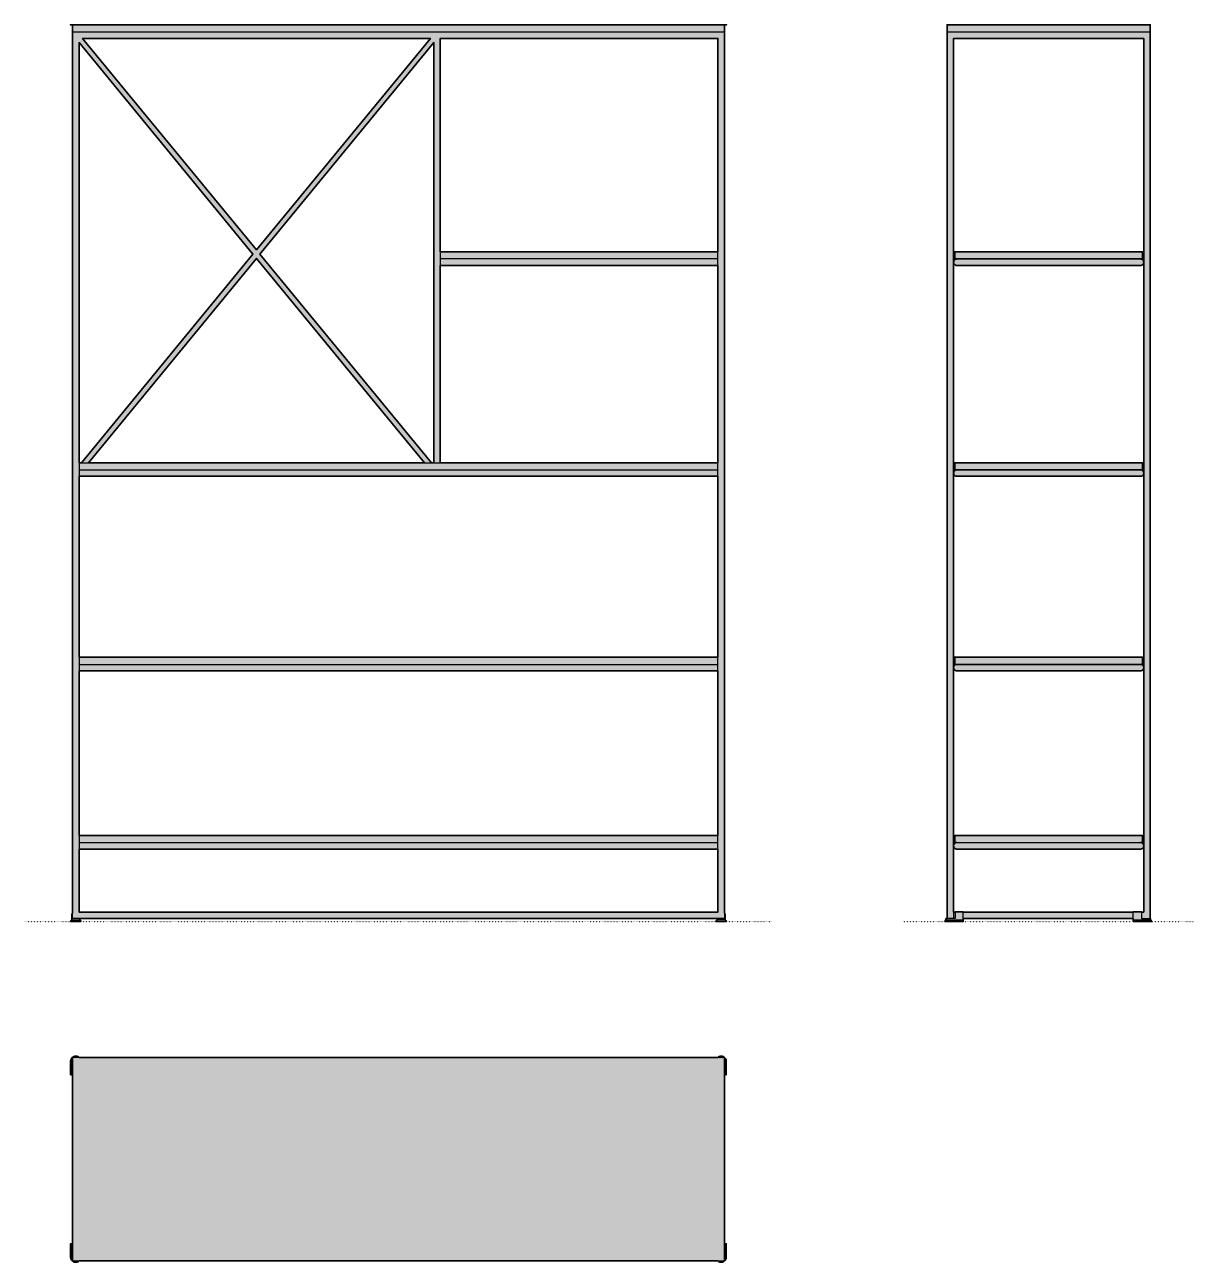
# Model space of a CAD drawing. Header units: millimetres. Extents: x 0 to 2151, y -627 to 1650.
import ezdxf

# ---------------------------------------------------------------- set-up
doc = ezdxf.new("R2010")
doc.units = ezdxf.units.MM
doc.linetypes.add('Dots', pattern=[1, 0, -1])
doc.layers.add('Blocks', color=7, linetype='Continuous')
doc.layers.add('Blocks$Fill', color=7, linetype='Continuous', true_color=0xffffff)
for name, color, linetype, lineweight, true_color in [('Blocks$Inner', 7, 'Continuous', 25, 0x007f00), ('Blocks$Outline', 7, 'Continuous', 35, 0xff3f3f), ('Groud', 7, 'Dots', 25, 0x243775)]:
    doc.layers.add(name, color=color, linetype=linetype, lineweight=lineweight, true_color=true_color)

# ---------------------------------------------------------------- blocks, each defined once
blk = doc.blocks.new('Planner MC520 Side')
at = {"layer": 'Blocks$Fill'}
h = blk.add_hatch(color=256, dxfattribs=at)
h.paths.add_polyline_path([(453.9, 1637), (454, 1637), (454, 1637), (454, 1637), (454, 1637), (454, 1637), (454.1, 1637), (454.1, 1637), (454.1, 1637), (454.1, 1637), (454.2, 1637), (454.2, 1637), (454.2, 1637), (454.2, 1637.1), (454.2, 1637.1), (454.3, 1637.1), (454.3, 1637.1), (454.3, 1637.1), (454.3, 1637.1), (454.4, 1637.1), (454.4, 1637.1), (454.4, 1637.1), (454.4, 1637.1), (454.4, 1637.2), (454.5, 1637.2), (454.5, 1637.2), (454.5, 1637.2), (454.5, 1637.2), (454.6, 1637.2), (454.6, 1637.2), (454.6, 1637.3), (454.6, 1637.3), (454.6, 1637.3), (454.6, 1637.3), (454.7, 1637.3), (454.7, 1637.4), (454.7, 1637.4), (454.7, 1637.4), (454.7, 1637.4), (454.7, 1637.4), (454.8, 1637.5), (454.8, 1637.5), (454.8, 1637.5), (454.8, 1637.5), (454.8, 1637.5), (454.8, 1637.6), (454.8, 1637.6), (454.8, 1637.6), (454.8, 1637.6), (454.8, 1637.7), (454.9, 1637.7), (454.9, 1637.7), (454.9, 1637.7), (454.9, 1637.8), (454.9, 1637.8), (454.9, 1637.8), (454.9, 1637.8), (454.9, 1637.8), (454.9, 1637.9), (454.9, 1637.9), (454.9, 1637.9), (454.9, 1637.9), (454.9, 1638), (454.9, 1638), (454.9, 1638), (454.9, 1649), (454.9, 1649), (454.9, 1649), (454.9, 1649.1), (454.9, 1649.1), (454.9, 1649.1), (454.9, 1649.1), (454.9, 1649.2), (454.9, 1649.2), (454.9, 1649.2), (454.9, 1649.2), (454.9, 1649.3), (454.9, 1649.3), (454.9, 1649.3), (454.9, 1649.3), (454.8, 1649.3), (454.8, 1649.4), (454.8, 1649.4), (454.8, 1649.4), (454.8, 1649.4), (454.8, 1649.5), (454.8, 1649.5), (454.8, 1649.5), (454.8, 1649.5), (454.7, 1649.5), (454.7, 1649.6), (454.7, 1649.6), (454.7, 1649.6), (454.7, 1649.6), (454.7, 1649.7), (454.7, 1649.7), (454.6, 1649.7), (454.6, 1649.7), (454.6, 1649.7), (454.6, 1649.7), (454.6, 1649.8), (454.5, 1649.8), (454.5, 1649.8), (454.5, 1649.8), (454.5, 1649.8), (454.5, 1649.8), (454.4, 1649.9), (454.4, 1649.9), (454.4, 1649.9), (454.4, 1649.9), (454.3, 1649.9), (454.3, 1649.9), (454.3, 1649.9), (454.3, 1649.9), (454.3, 1649.9), (454.2, 1649.9), (454.2, 1650), (454.2, 1650), (454.2, 1650), (454.1, 1650), (454.1, 1650), (454.1, 1650), (454.1, 1650), (454, 1650), (454, 1650), (454, 1650), (454, 1650), (454, 1650), (453.9, 1650), (453.9, 1650), (81.9, 1650), (81.9, 1650), (81.9, 1650), (81.8, 1650), (81.8, 1650), (81.8, 1650), (81.8, 1650), (81.8, 1650), (81.7, 1650), (81.7, 1650), (81.7, 1650), (81.7, 1650), (81.6, 1650), (81.6, 1650), (81.6, 1649.9), (81.6, 1649.9), (81.5, 1649.9), (81.5, 1649.9), (81.5, 1649.9), (81.5, 1649.9), (81.4, 1649.9), (81.4, 1649.9), (81.4, 1649.9), (81.4, 1649.9), (81.4, 1649.8), (81.3, 1649.8), (81.3, 1649.8), (81.3, 1649.8), (81.3, 1649.8), (81.3, 1649.8), (81.2, 1649.7), (81.2, 1649.7), (81.2, 1649.7), (81.2, 1649.7), (81.2, 1649.7), (81.1, 1649.7), (81.1, 1649.6), (81.1, 1649.6), (81.1, 1649.6), (81.1, 1649.6), (81.1, 1649.5), (81.1, 1649.5), (81, 1649.5), (81, 1649.5), (81, 1649.5), (81, 1649.4), (81, 1649.4), (81, 1649.4), (81, 1649.4), (81, 1649.3), (81, 1649.3), (81, 1649.3), (80.9, 1649.3), (80.9, 1649.3), (80.9, 1649.2), (80.9, 1649.2), (80.9, 1649.2), (80.9, 1649.2), (80.9, 1649.1), (80.9, 1649.1), (80.9, 1649.1), (80.9, 1649.1), (80.9, 1649), (80.9, 1649), (80.9, 1649), (80.9, 1638), (80.9, 1638), (80.9, 1638), (80.9, 1637.9), (80.9, 1637.9), (80.9, 1637.9), (80.9, 1637.9), (80.9, 1637.8), (80.9, 1637.8), (80.9, 1637.8), (80.9, 1637.8), (80.9, 1637.8), (80.9, 1637.7), (81, 1637.7), (81, 1637.7), (81, 1637.7), (81, 1637.6), (81, 1637.6), (81, 1637.6), (81, 1637.6), (81, 1637.5), (81, 1637.5), (81, 1637.5), (81.1, 1637.5), (81.1, 1637.5), (81.1, 1637.4), (81.1, 1637.4), (81.1, 1637.4), (81.1, 1637.4), (81.1, 1637.4), (81.2, 1637.3), (81.2, 1637.3), (81.2, 1637.3), (81.2, 1637.3), (81.2, 1637.3), (81.2, 1637.2), (81.3, 1637.2), (81.3, 1637.2), (81.3, 1637.2), (81.3, 1637.2), (81.3, 1637.2), (81.4, 1637.2), (81.4, 1637.1), (81.4, 1637.1), (81.4, 1637.1), (81.5, 1637.1), (81.5, 1637.1), (81.5, 1637.1), (81.5, 1637.1), (81.5, 1637.1), (81.6, 1637.1), (81.6, 1637.1), (81.6, 1637), (81.6, 1637), (81.7, 1637), (81.7, 1637), (81.7, 1637), (81.7, 1637), (81.8, 1637), (81.8, 1637), (81.8, 1637), (81.8, 1637), (81.8, 1637), (81.9, 1637), (81.9, 1637), (81, 1637), (81, 5), (78.5, 5), (78.5, 3), (76.5, 0), (110.5, 0), (110.5, 5), (423.5, 5), (423.5, 0), (457.5, 0), (455.5, 3), (455.5, 5), (454.8, 5), (454.8, 1637)], flags=0)
h.paths.add_polyline_path([(110.5, 17), (110.5, 17.5), (95.5, 17.5), (95.5, 17), (92.8, 17), (92.8, 1625), (443, 1625), (443, 17), (438.5, 17), (438.5, 17.5), (423.5, 17.5), (423.5, 17)], flags=0)
for points in [[(436.9, 1219), (439.9, 1219), (439.9, 1219), (440, 1219), (440, 1219), (440, 1219), (440, 1219), (440, 1219), (440.1, 1219), (440.1, 1219), (440.1, 1219), (440.1, 1219), (440.2, 1219), (440.2, 1219), (440.2, 1219), (440.2, 1219.1), (440.3, 1219.1), (440.3, 1219.1), (440.3, 1219.1), (440.3, 1219.1), (440.3, 1219.1), (440.4, 1219.1), (440.4, 1219.1), (440.4, 1219.1), (440.4, 1219.1), (440.5, 1219.2), (440.5, 1219.2), (440.5, 1219.2), (440.5, 1219.2), (440.5, 1219.2), (440.6, 1219.2), (440.6, 1219.3), (440.6, 1219.3), (440.6, 1219.3), (440.6, 1219.3), (440.7, 1219.3), (440.7, 1219.4), (440.7, 1219.4), (440.7, 1219.4), (440.7, 1219.4), (440.7, 1219.4), (440.7, 1219.5), (440.8, 1219.5), (440.8, 1219.5), (440.8, 1219.5), (440.8, 1219.5), (440.8, 1219.6), (440.8, 1219.6), (440.8, 1219.6), (440.8, 1219.6), (440.8, 1219.7), (440.9, 1219.7), (440.9, 1219.7), (440.9, 1219.7), (440.9, 1219.7), (440.9, 1219.8), (440.9, 1219.8), (440.9, 1219.8), (440.9, 1219.8), (440.9, 1219.9), (440.9, 1219.9), (440.9, 1219.9), (440.9, 1219.9), (440.9, 1220), (440.9, 1220), (440.9, 1220), (440.9, 1231), (440.9, 1231), (440.9, 1231), (440.9, 1231.1), (440.9, 1231.1), (440.9, 1231.1), (440.9, 1231.1), (440.9, 1231.2), (440.9, 1231.2), (440.9, 1231.2), (440.9, 1231.2), (440.9, 1231.3), (440.9, 1231.3), (440.9, 1231.3), (440.9, 1231.3), (440.8, 1231.3), (440.8, 1231.4), (440.8, 1231.4), (440.8, 1231.4), (440.8, 1231.4), (440.8, 1231.5), (440.8, 1231.5), (440.8, 1231.5), (440.8, 1231.5), (440.7, 1231.5), (440.7, 1231.6), (440.7, 1231.6), (440.7, 1231.6), (440.7, 1231.6), (440.7, 1231.7), (440.7, 1231.7), (440.6, 1231.7), (440.6, 1231.7), (440.6, 1231.7), (440.6, 1231.7), (440.6, 1231.8), (440.5, 1231.8), (440.5, 1231.8), (440.5, 1231.8), (440.5, 1231.8), (440.5, 1231.8), (440.4, 1231.9), (440.4, 1231.9), (440.4, 1231.9), (440.4, 1231.9), (440.3, 1231.9), (440.3, 1231.9), (440.3, 1231.9), (440.3, 1231.9), (440.3, 1231.9), (440.2, 1231.9), (440.2, 1232), (440.2, 1232), (440.2, 1232), (440.1, 1232), (440.1, 1232), (440.1, 1232), (440.1, 1232), (440, 1232), (440, 1232), (440, 1232), (440, 1232), (440, 1232), (439.9, 1232), (439.9, 1232), (95.9, 1232), (95.9, 1232), (95.9, 1232), (95.8, 1232), (95.8, 1232), (95.8, 1232), (95.8, 1232), (95.8, 1232), (95.7, 1232), (95.7, 1232), (95.7, 1232), (95.7, 1232), (95.6, 1232), (95.6, 1232), (95.6, 1231.9), (95.6, 1231.9), (95.5, 1231.9), (95.5, 1231.9), (95.5, 1231.9), (95.5, 1231.9), (95.4, 1231.9), (95.4, 1231.9), (95.4, 1231.9), (95.4, 1231.9), (95.4, 1231.8), (95.3, 1231.8), (95.3, 1231.8), (95.3, 1231.8), (95.3, 1231.8), (95.3, 1231.8), (95.2, 1231.7), (95.2, 1231.7), (95.2, 1231.7), (95.2, 1231.7), (95.2, 1231.7), (95.1, 1231.7), (95.1, 1231.6), (95.1, 1231.6), (95.1, 1231.6), (95.1, 1231.6), (95.1, 1231.5), (95.1, 1231.5), (95, 1231.5), (95, 1231.5), (95, 1231.5), (95, 1231.4), (95, 1231.4), (95, 1231.4), (95, 1231.4), (95, 1231.3), (95, 1231.3), (95, 1231.3), (94.9, 1231.3), (94.9, 1231.3), (94.9, 1231.2), (94.9, 1231.2), (94.9, 1231.2), (94.9, 1231.2), (94.9, 1231.1), (94.9, 1231.1), (94.9, 1231.1), (94.9, 1231.1), (94.9, 1231), (94.9, 1231), (94.9, 1231), (94.9, 1220), (94.9, 1220), (94.9, 1220), (94.9, 1219.9), (94.9, 1219.9), (94.9, 1219.9), (94.9, 1219.9), (94.9, 1219.8), (94.9, 1219.8), (94.9, 1219.8), (94.9, 1219.8), (94.9, 1219.7), (94.9, 1219.7), (95, 1219.7), (95, 1219.7), (95, 1219.7), (95, 1219.6), (95, 1219.6), (95, 1219.6), (95, 1219.6), (95, 1219.5), (95, 1219.5), (95, 1219.5), (95.1, 1219.5), (95.1, 1219.5), (95.1, 1219.4), (95.1, 1219.4), (95.1, 1219.4), (95.1, 1219.4), (95.1, 1219.4), (95.2, 1219.3), (95.2, 1219.3), (95.2, 1219.3), (95.2, 1219.3), (95.2, 1219.3), (95.3, 1219.2), (95.3, 1219.2), (95.3, 1219.2), (95.3, 1219.2), (95.3, 1219.2), (95.4, 1219.2), (95.4, 1219.1), (95.4, 1219.1), (95.4, 1219.1), (95.4, 1219.1), (95.5, 1219.1), (95.5, 1219.1), (95.5, 1219.1), (95.5, 1219.1), (95.6, 1219.1), (95.6, 1219.1), (95.6, 1219), (95.6, 1219), (95.7, 1219), (95.7, 1219), (95.7, 1219), (95.7, 1219), (95.8, 1219), (95.8, 1219), (95.8, 1219), (95.8, 1219), (95.8, 1219), (95.9, 1219), (95.9, 1219), (95.9, 1219), (98.9, 1219), (98.9, 1219), (98.9, 1219), (98.8, 1219), (98.6, 1219), (98.5, 1219), (98.3, 1219), (98.2, 1218.9), (98, 1218.9), (97.8, 1218.9), (97.6, 1218.8), (97.5, 1218.8), (97.3, 1218.8), (97.2, 1218.8), (97.1, 1218.7), (97, 1218.7), (96.9, 1218.7), (96.8, 1218.6), (96.7, 1218.6), (96.6, 1218.5), (96.5, 1218.5), (96.4, 1218.4), (96.3, 1218.4), (96.1, 1218.3), (95.9, 1218.2), (95.8, 1218.1), (95.6, 1218), (95.5, 1217.9), (95.3, 1217.8), (95.2, 1217.7), (95.1, 1217.6), (95, 1217.6), (95, 1217.5), (94.9, 1217.5), (94.8, 1217.4), (94.7, 1217.3), (94.6, 1217.2), (94.5, 1217), (94.3, 1216.9), (94.2, 1216.7), (94.1, 1216.6), (94, 1216.4), (93.9, 1216.3), (93.9, 1216.2), (93.8, 1216.1), (93.7, 1216), (93.7, 1216), (93.6, 1215.9), (93.6, 1215.8), (93.5, 1215.7), (93.5, 1215.6), (93.4, 1215.5), (93.4, 1215.4), (93.4, 1215.3), (93.3, 1215.2), (93.3, 1215.1), (93.3, 1215), (93.2, 1214.9), (93.2, 1214.7), (93.1, 1214.4), (93.1, 1214.2), (93, 1214), (93, 1213.7), (92.9, 1213.5), (92.9, 1213.3), (92.9, 1213), (92.9, 1212.7), (92.9, 1212.5), (93, 1212.3), (93, 1212), (93.1, 1211.8), (93.1, 1211.6), (93.2, 1211.3), (93.2, 1211.1), (93.3, 1211), (93.3, 1210.9), (93.3, 1210.8), (93.4, 1210.7), (93.4, 1210.6), (93.4, 1210.5), (93.5, 1210.4), (93.5, 1210.3), (93.6, 1210.2), (93.6, 1210.1), (93.7, 1210), (93.7, 1210), (93.8, 1209.9), (93.9, 1209.8), (93.9, 1209.7), (94, 1209.6), (94.1, 1209.4), (94.2, 1209.3), (94.3, 1209.1), (94.5, 1209), (94.6, 1208.8), (94.7, 1208.7), (94.8, 1208.6), (94.9, 1208.5), (95, 1208.5), (95, 1208.4), (95.1, 1208.4), (95.2, 1208.3), (95.3, 1208.2), (95.5, 1208.1), (95.6, 1208), (95.8, 1207.9), (95.9, 1207.8), (96.1, 1207.7), (96.3, 1207.6), (96.4, 1207.6), (96.5, 1207.5), (96.6, 1207.5), (96.7, 1207.4), (96.8, 1207.4), (96.9, 1207.3), (97, 1207.3), (97.1, 1207.3), (97.2, 1207.2), (97.3, 1207.2), (97.6, 1207.2), (97.8, 1207.1), (97.9, 1207.1), (98, 1207.1), (98.2, 1207), (98.3, 1207), (98.5, 1207), (98.6, 1207), (98.8, 1207), (98.8, 1207), (98.9, 1207), (98.9, 1207), (436.9, 1207), (436.9, 1207), (436.9, 1207), (437, 1207), (437.1, 1207), (437.2, 1207), (437.3, 1207), (437.5, 1207), (437.6, 1207), (437.8, 1207.1), (437.9, 1207.1), (438, 1207.1), (438.3, 1207.2), (438.5, 1207.2), (438.6, 1207.2), (438.7, 1207.3), (438.8, 1207.3), (438.9, 1207.3), (439, 1207.4), (439.1, 1207.4), (439.2, 1207.5), (439.3, 1207.5), (439.5, 1207.6), (439.6, 1207.6), (439.7, 1207.7), (439.9, 1207.8), (440, 1207.9), (440.2, 1208), (440.3, 1208.1), (440.5, 1208.2), (440.6, 1208.3), (440.7, 1208.4), (440.8, 1208.4), (440.9, 1208.5), (440.9, 1208.5), (441, 1208.6), (441.1, 1208.7), (441.2, 1208.8), (441.3, 1209), (441.5, 1209.1), (441.6, 1209.3), (441.7, 1209.4), (441.8, 1209.6), (441.9, 1209.7), (442, 1209.8), (442, 1209.9), (442.1, 1210), (442.1, 1210), (442.2, 1210.1), (442.2, 1210.2), (442.3, 1210.3), (442.3, 1210.4), (442.4, 1210.5), (442.4, 1210.6), (442.5, 1210.7), (442.5, 1210.8), (442.5, 1210.9), (442.6, 1211), (442.6, 1211.1), (442.7, 1211.3), (442.7, 1211.6), (442.8, 1211.8), (442.8, 1212), (442.8, 1212.3), (442.9, 1212.5), (442.9, 1212.7), (442.9, 1213), (442.9, 1213.3), (442.9, 1213.5), (442.8, 1213.7), (442.8, 1214), (442.8, 1214.2), (442.7, 1214.4), (442.7, 1214.7), (442.6, 1214.9), (442.6, 1215), (442.5, 1215.1), (442.5, 1215.2), (442.5, 1215.3), (442.4, 1215.4), (442.4, 1215.5), (442.3, 1215.6), (442.3, 1215.7), (442.2, 1215.8), (442.2, 1215.9), (442.1, 1216), (442.1, 1216), (442, 1216.1), (442, 1216.2), (441.9, 1216.3), (441.8, 1216.4), (441.7, 1216.6), (441.6, 1216.7), (441.5, 1216.9), (441.3, 1217), (441.2, 1217.2), (441.1, 1217.3), (441, 1217.4), (440.9, 1217.5), (440.9, 1217.5), (440.8, 1217.6), (440.7, 1217.6), (440.6, 1217.7), (440.5, 1217.8), (440.3, 1217.9), (440.2, 1218), (440, 1218.1), (439.9, 1218.2), (439.7, 1218.3), (439.6, 1218.4), (439.5, 1218.4), (439.3, 1218.5), (439.2, 1218.5), (439.1, 1218.6), (439, 1218.6), (438.9, 1218.7), (438.8, 1218.7), (438.7, 1218.7), (438.6, 1218.8), (438.5, 1218.8), (438.4, 1218.8), (438.3, 1218.8), (438, 1218.9), (437.8, 1218.9), (437.6, 1218.9), (437.5, 1219), (437.3, 1219), (437.2, 1219), (437, 1219), (436.9, 1219), (436.9, 1219), (436.9, 1219)], [(436.9, 831), (439.9, 831), (439.9, 831), (440, 831), (440, 831), (440, 831), (440, 831), (440, 831), (440.1, 831), (440.1, 831), (440.1, 831), (440.1, 831), (440.2, 831), (440.2, 831), (440.2, 831), (440.2, 831.1), (440.3, 831.1), (440.3, 831.1), (440.3, 831.1), (440.3, 831.1), (440.3, 831.1), (440.4, 831.1), (440.4, 831.1), (440.4, 831.1), (440.4, 831.1), (440.5, 831.2), (440.5, 831.2), (440.5, 831.2), (440.5, 831.2), (440.5, 831.2), (440.6, 831.2), (440.6, 831.3), (440.6, 831.3), (440.6, 831.3), (440.6, 831.3), (440.7, 831.3), (440.7, 831.4), (440.7, 831.4), (440.7, 831.4), (440.7, 831.4), (440.7, 831.4), (440.7, 831.5), (440.8, 831.5), (440.8, 831.5), (440.8, 831.5), (440.8, 831.5), (440.8, 831.6), (440.8, 831.6), (440.8, 831.6), (440.8, 831.6), (440.8, 831.7), (440.9, 831.7), (440.9, 831.7), (440.9, 831.7), (440.9, 831.7), (440.9, 831.8), (440.9, 831.8), (440.9, 831.8), (440.9, 831.8), (440.9, 831.9), (440.9, 831.9), (440.9, 831.9), (440.9, 831.9), (440.9, 832), (440.9, 832), (440.9, 832), (440.9, 843), (440.9, 843), (440.9, 843), (440.9, 843.1), (440.9, 843.1), (440.9, 843.1), (440.9, 843.1), (440.9, 843.2), (440.9, 843.2), (440.9, 843.2), (440.9, 843.2), (440.9, 843.3), (440.9, 843.3), (440.9, 843.3), (440.9, 843.3), (440.8, 843.3), (440.8, 843.4), (440.8, 843.4), (440.8, 843.4), (440.8, 843.4), (440.8, 843.5), (440.8, 843.5), (440.8, 843.5), (440.8, 843.5), (440.7, 843.5), (440.7, 843.6), (440.7, 843.6), (440.7, 843.6), (440.7, 843.6), (440.7, 843.7), (440.7, 843.7), (440.6, 843.7), (440.6, 843.7), (440.6, 843.7), (440.6, 843.7), (440.6, 843.8), (440.5, 843.8), (440.5, 843.8), (440.5, 843.8), (440.5, 843.8), (440.5, 843.8), (440.4, 843.9), (440.4, 843.9), (440.4, 843.9), (440.4, 843.9), (440.3, 843.9), (440.3, 843.9), (440.3, 843.9), (440.3, 843.9), (440.3, 843.9), (440.2, 843.9), (440.2, 844), (440.2, 844), (440.2, 844), (440.1, 844), (440.1, 844), (440.1, 844), (440.1, 844), (440, 844), (440, 844), (440, 844), (440, 844), (440, 844), (439.9, 844), (439.9, 844), (95.9, 844), (95.9, 844), (95.9, 844), (95.8, 844), (95.8, 844), (95.8, 844), (95.8, 844), (95.8, 844), (95.7, 844), (95.7, 844), (95.7, 844), (95.7, 844), (95.6, 844), (95.6, 844), (95.6, 843.9), (95.6, 843.9), (95.5, 843.9), (95.5, 843.9), (95.5, 843.9), (95.5, 843.9), (95.4, 843.9), (95.4, 843.9), (95.4, 843.9), (95.4, 843.9), (95.4, 843.8), (95.3, 843.8), (95.3, 843.8), (95.3, 843.8), (95.3, 843.8), (95.3, 843.8), (95.2, 843.7), (95.2, 843.7), (95.2, 843.7), (95.2, 843.7), (95.2, 843.7), (95.1, 843.7), (95.1, 843.6), (95.1, 843.6), (95.1, 843.6), (95.1, 843.6), (95.1, 843.5), (95.1, 843.5), (95, 843.5), (95, 843.5), (95, 843.5), (95, 843.4), (95, 843.4), (95, 843.4), (95, 843.4), (95, 843.3), (95, 843.3), (95, 843.3), (94.9, 843.3), (94.9, 843.3), (94.9, 843.2), (94.9, 843.2), (94.9, 843.2), (94.9, 843.2), (94.9, 843.1), (94.9, 843.1), (94.9, 843.1), (94.9, 843.1), (94.9, 843), (94.9, 843), (94.9, 843), (94.9, 832), (94.9, 832), (94.9, 832), (94.9, 831.9), (94.9, 831.9), (94.9, 831.9), (94.9, 831.9), (94.9, 831.8), (94.9, 831.8), (94.9, 831.8), (94.9, 831.8), (94.9, 831.7), (94.9, 831.7), (95, 831.7), (95, 831.7), (95, 831.7), (95, 831.6), (95, 831.6), (95, 831.6), (95, 831.6), (95, 831.5), (95, 831.5), (95, 831.5), (95.1, 831.5), (95.1, 831.5), (95.1, 831.4), (95.1, 831.4), (95.1, 831.4), (95.1, 831.4), (95.1, 831.4), (95.2, 831.3), (95.2, 831.3), (95.2, 831.3), (95.2, 831.3), (95.2, 831.3), (95.3, 831.2), (95.3, 831.2), (95.3, 831.2), (95.3, 831.2), (95.3, 831.2), (95.4, 831.2), (95.4, 831.1), (95.4, 831.1), (95.4, 831.1), (95.4, 831.1), (95.5, 831.1), (95.5, 831.1), (95.5, 831.1), (95.5, 831.1), (95.6, 831.1), (95.6, 831.1), (95.6, 831), (95.6, 831), (95.7, 831), (95.7, 831), (95.7, 831), (95.7, 831), (95.8, 831), (95.8, 831), (95.8, 831), (95.8, 831), (95.8, 831), (95.9, 831), (95.9, 831), (95.9, 831), (98.9, 831), (98.9, 831), (98.9, 831), (98.8, 831), (98.6, 831), (98.5, 831), (98.3, 831), (98.2, 830.9), (98, 830.9), (97.8, 830.9), (97.6, 830.8), (97.5, 830.8), (97.3, 830.8), (97.2, 830.8), (97.1, 830.7), (97, 830.7), (96.9, 830.7), (96.8, 830.6), (96.7, 830.6), (96.6, 830.5), (96.5, 830.5), (96.4, 830.4), (96.3, 830.4), (96.1, 830.3), (95.9, 830.2), (95.8, 830.1), (95.6, 830), (95.5, 829.9), (95.3, 829.8), (95.2, 829.7), (95.1, 829.6), (95, 829.6), (95, 829.5), (94.9, 829.5), (94.8, 829.4), (94.7, 829.3), (94.6, 829.2), (94.5, 829), (94.3, 828.9), (94.2, 828.7), (94.1, 828.6), (94, 828.4), (93.9, 828.3), (93.9, 828.2), (93.8, 828.1), (93.7, 828), (93.7, 828), (93.6, 827.9), (93.6, 827.8), (93.5, 827.7), (93.5, 827.6), (93.4, 827.5), (93.4, 827.4), (93.4, 827.3), (93.3, 827.2), (93.3, 827.1), (93.3, 827), (93.2, 826.9), (93.2, 826.7), (93.1, 826.4), (93.1, 826.2), (93, 826), (93, 825.7), (92.9, 825.5), (92.9, 825.3), (92.9, 825), (92.9, 824.7), (92.9, 824.5), (93, 824.3), (93, 824), (93.1, 823.8), (93.1, 823.6), (93.2, 823.3), (93.2, 823.1), (93.3, 823), (93.3, 822.9), (93.3, 822.8), (93.4, 822.7), (93.4, 822.6), (93.4, 822.5), (93.5, 822.4), (93.5, 822.3), (93.6, 822.2), (93.6, 822.1), (93.7, 822), (93.7, 822), (93.8, 821.9), (93.9, 821.8), (93.9, 821.7), (94, 821.6), (94.1, 821.4), (94.2, 821.3), (94.3, 821.1), (94.5, 821), (94.6, 820.8), (94.7, 820.7), (94.8, 820.6), (94.9, 820.5), (95, 820.5), (95, 820.4), (95.1, 820.4), (95.2, 820.3), (95.3, 820.2), (95.5, 820.1), (95.6, 820), (95.8, 819.9), (95.9, 819.8), (96.1, 819.7), (96.3, 819.6), (96.4, 819.6), (96.5, 819.5), (96.6, 819.5), (96.7, 819.4), (96.8, 819.4), (96.9, 819.3), (97, 819.3), (97.1, 819.3), (97.2, 819.2), (97.3, 819.2), (97.6, 819.2), (97.8, 819.1), (97.9, 819.1), (98, 819.1), (98.2, 819), (98.3, 819), (98.5, 819), (98.6, 819), (98.8, 819), (98.8, 819), (98.9, 819), (98.9, 819), (436.9, 819), (436.9, 819), (436.9, 819), (437, 819), (437.1, 819), (437.2, 819), (437.3, 819), (437.5, 819), (437.6, 819), (437.8, 819.1), (437.9, 819.1), (438, 819.1), (438.3, 819.2), (438.5, 819.2), (438.6, 819.2), (438.7, 819.3), (438.8, 819.3), (438.9, 819.3), (439, 819.4), (439.1, 819.4), (439.2, 819.5), (439.3, 819.5), (439.5, 819.6), (439.6, 819.6), (439.7, 819.7), (439.9, 819.8), (440, 819.9), (440.2, 820), (440.3, 820.1), (440.5, 820.2), (440.6, 820.3), (440.7, 820.4), (440.8, 820.4), (440.9, 820.5), (440.9, 820.5), (441, 820.6), (441.1, 820.7), (441.2, 820.8), (441.3, 821), (441.5, 821.1), (441.6, 821.3), (441.7, 821.4), (441.8, 821.6), (441.9, 821.7), (442, 821.8), (442, 821.9), (442.1, 822), (442.1, 822), (442.2, 822.1), (442.2, 822.2), (442.3, 822.3), (442.3, 822.4), (442.4, 822.5), (442.4, 822.6), (442.5, 822.7), (442.5, 822.8), (442.5, 822.9), (442.6, 823), (442.6, 823.1), (442.7, 823.3), (442.7, 823.6), (442.8, 823.8), (442.8, 824), (442.8, 824.3), (442.9, 824.5), (442.9, 824.7), (442.9, 825), (442.9, 825.3), (442.9, 825.5), (442.8, 825.7), (442.8, 826), (442.8, 826.2), (442.7, 826.4), (442.7, 826.7), (442.6, 826.9), (442.6, 827), (442.5, 827.1), (442.5, 827.2), (442.5, 827.3), (442.4, 827.4), (442.4, 827.5), (442.3, 827.6), (442.3, 827.7), (442.2, 827.8), (442.2, 827.9), (442.1, 828), (442.1, 828), (442, 828.1), (442, 828.2), (441.9, 828.3), (441.8, 828.4), (441.7, 828.6), (441.6, 828.7), (441.5, 828.9), (441.3, 829), (441.2, 829.2), (441.1, 829.3), (441, 829.4), (440.9, 829.5), (440.9, 829.5), (440.8, 829.6), (440.7, 829.6), (440.6, 829.7), (440.5, 829.8), (440.3, 829.9), (440.2, 830), (440, 830.1), (439.9, 830.2), (439.7, 830.3), (439.6, 830.4), (439.5, 830.4), (439.3, 830.5), (439.2, 830.5), (439.1, 830.6), (439, 830.6), (438.9, 830.7), (438.8, 830.7), (438.7, 830.7), (438.6, 830.8), (438.5, 830.8), (438.4, 830.8), (438.3, 830.8), (438, 830.9), (437.8, 830.9), (437.6, 830.9), (437.5, 831), (437.3, 831), (437.2, 831), (437, 831), (436.9, 831), (436.9, 831), (436.9, 831)], [(436.9, 473), (439.9, 473), (439.9, 473), (440, 473), (440, 473), (440, 473), (440, 473), (440, 473), (440.1, 473), (440.1, 473), (440.1, 473), (440.1, 473), (440.2, 473), (440.2, 473), (440.2, 473), (440.2, 473.1), (440.3, 473.1), (440.3, 473.1), (440.3, 473.1), (440.3, 473.1), (440.3, 473.1), (440.4, 473.1), (440.4, 473.1), (440.4, 473.1), (440.4, 473.1), (440.5, 473.2), (440.5, 473.2), (440.5, 473.2), (440.5, 473.2), (440.5, 473.2), (440.6, 473.2), (440.6, 473.3), (440.6, 473.3), (440.6, 473.3), (440.6, 473.3), (440.7, 473.3), (440.7, 473.4), (440.7, 473.4), (440.7, 473.4), (440.7, 473.4), (440.7, 473.4), (440.7, 473.5), (440.8, 473.5), (440.8, 473.5), (440.8, 473.5), (440.8, 473.5), (440.8, 473.6), (440.8, 473.6), (440.8, 473.6), (440.8, 473.6), (440.8, 473.7), (440.9, 473.7), (440.9, 473.7), (440.9, 473.7), (440.9, 473.7), (440.9, 473.8), (440.9, 473.8), (440.9, 473.8), (440.9, 473.8), (440.9, 473.9), (440.9, 473.9), (440.9, 473.9), (440.9, 473.9), (440.9, 474), (440.9, 474), (440.9, 474), (440.9, 485), (440.9, 485), (440.9, 485), (440.9, 485.1), (440.9, 485.1), (440.9, 485.1), (440.9, 485.1), (440.9, 485.2), (440.9, 485.2), (440.9, 485.2), (440.9, 485.2), (440.9, 485.3), (440.9, 485.3), (440.9, 485.3), (440.9, 485.3), (440.8, 485.3), (440.8, 485.4), (440.8, 485.4), (440.8, 485.4), (440.8, 485.4), (440.8, 485.5), (440.8, 485.5), (440.8, 485.5), (440.8, 485.5), (440.7, 485.5), (440.7, 485.6), (440.7, 485.6), (440.7, 485.6), (440.7, 485.6), (440.7, 485.7), (440.7, 485.7), (440.6, 485.7), (440.6, 485.7), (440.6, 485.7), (440.6, 485.7), (440.6, 485.8), (440.5, 485.8), (440.5, 485.8), (440.5, 485.8), (440.5, 485.8), (440.5, 485.8), (440.4, 485.9), (440.4, 485.9), (440.4, 485.9), (440.4, 485.9), (440.3, 485.9), (440.3, 485.9), (440.3, 485.9), (440.3, 485.9), (440.3, 485.9), (440.2, 485.9), (440.2, 486), (440.2, 486), (440.2, 486), (440.1, 486), (440.1, 486), (440.1, 486), (440.1, 486), (440, 486), (440, 486), (440, 486), (440, 486), (440, 486), (439.9, 486), (439.9, 486), (95.9, 486), (95.9, 486), (95.9, 486), (95.8, 486), (95.8, 486), (95.8, 486), (95.8, 486), (95.8, 486), (95.7, 486), (95.7, 486), (95.7, 486), (95.7, 486), (95.6, 486), (95.6, 486), (95.6, 485.9), (95.6, 485.9), (95.5, 485.9), (95.5, 485.9), (95.5, 485.9), (95.5, 485.9), (95.4, 485.9), (95.4, 485.9), (95.4, 485.9), (95.4, 485.9), (95.4, 485.8), (95.3, 485.8), (95.3, 485.8), (95.3, 485.8), (95.3, 485.8), (95.3, 485.8), (95.2, 485.7), (95.2, 485.7), (95.2, 485.7), (95.2, 485.7), (95.2, 485.7), (95.1, 485.7), (95.1, 485.6), (95.1, 485.6), (95.1, 485.6), (95.1, 485.6), (95.1, 485.5), (95.1, 485.5), (95, 485.5), (95, 485.5), (95, 485.5), (95, 485.4), (95, 485.4), (95, 485.4), (95, 485.4), (95, 485.3), (95, 485.3), (95, 485.3), (94.9, 485.3), (94.9, 485.3), (94.9, 485.2), (94.9, 485.2), (94.9, 485.2), (94.9, 485.2), (94.9, 485.1), (94.9, 485.1), (94.9, 485.1), (94.9, 485.1), (94.9, 485), (94.9, 485), (94.9, 485), (94.9, 474), (94.9, 474), (94.9, 474), (94.9, 473.9), (94.9, 473.9), (94.9, 473.9), (94.9, 473.9), (94.9, 473.8), (94.9, 473.8), (94.9, 473.8), (94.9, 473.8), (94.9, 473.7), (94.9, 473.7), (95, 473.7), (95, 473.7), (95, 473.7), (95, 473.6), (95, 473.6), (95, 473.6), (95, 473.6), (95, 473.5), (95, 473.5), (95, 473.5), (95.1, 473.5), (95.1, 473.5), (95.1, 473.4), (95.1, 473.4), (95.1, 473.4), (95.1, 473.4), (95.1, 473.4), (95.2, 473.3), (95.2, 473.3), (95.2, 473.3), (95.2, 473.3), (95.2, 473.3), (95.3, 473.2), (95.3, 473.2), (95.3, 473.2), (95.3, 473.2), (95.3, 473.2), (95.4, 473.2), (95.4, 473.1), (95.4, 473.1), (95.4, 473.1), (95.4, 473.1), (95.5, 473.1), (95.5, 473.1), (95.5, 473.1), (95.5, 473.1), (95.6, 473.1), (95.6, 473.1), (95.6, 473), (95.6, 473), (95.7, 473), (95.7, 473), (95.7, 473), (95.7, 473), (95.8, 473), (95.8, 473), (95.8, 473), (95.8, 473), (95.8, 473), (95.9, 473), (95.9, 473), (95.9, 473), (98.9, 473), (98.9, 473), (98.9, 473), (98.9, 473), (98.8, 473), (98.6, 473), (98.5, 473), (98.3, 473), (98.2, 472.9), (98, 472.9), (97.8, 472.9), (97.6, 472.8), (97.5, 472.8), (97.3, 472.8), (97.2, 472.8), (97.1, 472.7), (97, 472.7), (96.9, 472.7), (96.8, 472.6), (96.7, 472.6), (96.6, 472.5), (96.5, 472.5), (96.4, 472.4), (96.3, 472.4), (96.1, 472.3), (95.9, 472.2), (95.8, 472.1), (95.6, 472), (95.5, 471.9), (95.3, 471.8), (95.2, 471.7), (95.1, 471.6), (95, 471.6), (95, 471.5), (94.9, 471.5), (94.8, 471.4), (94.7, 471.3), (94.6, 471.2), (94.5, 471), (94.3, 470.9), (94.2, 470.7), (94.1, 470.6), (94, 470.4), (93.9, 470.3), (93.9, 470.2), (93.8, 470.1), (93.7, 470), (93.7, 470), (93.6, 469.9), (93.6, 469.8), (93.5, 469.7), (93.5, 469.6), (93.4, 469.5), (93.4, 469.4), (93.4, 469.3), (93.3, 469.2), (93.3, 469.1), (93.3, 469), (93.2, 468.9), (93.2, 468.7), (93.1, 468.4), (93.1, 468.2), (93, 468), (93, 467.7), (92.9, 467.5), (92.9, 467.3), (92.9, 467), (92.9, 466.7), (92.9, 466.5), (93, 466.3), (93, 466), (93.1, 465.8), (93.1, 465.6), (93.2, 465.3), (93.2, 465.1), (93.3, 465), (93.3, 464.9), (93.3, 464.8), (93.4, 464.7), (93.4, 464.6), (93.4, 464.5), (93.5, 464.4), (93.5, 464.3), (93.6, 464.2), (93.6, 464.1), (93.7, 464), (93.7, 464), (93.8, 463.9), (93.9, 463.8), (93.9, 463.7), (94, 463.6), (94.1, 463.4), (94.2, 463.3), (94.3, 463.1), (94.5, 463), (94.6, 462.8), (94.7, 462.7), (94.8, 462.6), (94.9, 462.5), (95, 462.5), (95, 462.4), (95.1, 462.4), (95.2, 462.3), (95.3, 462.2), (95.5, 462.1), (95.6, 462), (95.8, 461.9), (95.9, 461.8), (96.1, 461.7), (96.3, 461.6), (96.4, 461.6), (96.5, 461.5), (96.6, 461.5), (96.7, 461.4), (96.8, 461.4), (96.9, 461.3), (97, 461.3), (97.1, 461.3), (97.2, 461.2), (97.3, 461.2), (97.6, 461.2), (97.8, 461.1), (97.9, 461.1), (98, 461.1), (98.2, 461), (98.3, 461), (98.5, 461), (98.6, 461), (98.8, 461), (98.8, 461), (98.9, 461), (98.9, 461), (436.9, 461), (436.9, 461), (436.9, 461), (437, 461), (437.1, 461), (437.2, 461), (437.3, 461), (437.5, 461), (437.6, 461), (437.8, 461.1), (437.9, 461.1), (438, 461.1), (438.3, 461.2), (438.5, 461.2), (438.6, 461.2), (438.7, 461.3), (438.8, 461.3), (438.9, 461.3), (439, 461.4), (439.1, 461.4), (439.2, 461.5), (439.3, 461.5), (439.5, 461.6), (439.6, 461.6), (439.7, 461.7), (439.9, 461.8), (440, 461.9), (440.2, 462), (440.3, 462.1), (440.5, 462.2), (440.6, 462.3), (440.7, 462.4), (440.8, 462.4), (440.9, 462.5), (440.9, 462.5), (441, 462.6), (441.1, 462.7), (441.2, 462.8), (441.3, 463), (441.5, 463.1), (441.6, 463.3), (441.7, 463.4), (441.8, 463.6), (441.9, 463.7), (442, 463.8), (442, 463.9), (442.1, 464), (442.1, 464), (442.2, 464.1), (442.2, 464.2), (442.3, 464.3), (442.3, 464.4), (442.4, 464.5), (442.4, 464.6), (442.5, 464.7), (442.5, 464.8), (442.5, 464.9), (442.6, 465), (442.6, 465.1), (442.7, 465.3), (442.7, 465.6), (442.8, 465.8), (442.8, 466), (442.8, 466.3), (442.9, 466.5), (442.9, 466.7), (442.9, 467), (442.9, 467.3), (442.9, 467.5), (442.8, 467.7), (442.8, 468), (442.8, 468.2), (442.7, 468.4), (442.7, 468.7), (442.6, 468.9), (442.6, 469), (442.5, 469.1), (442.5, 469.2), (442.5, 469.3), (442.4, 469.4), (442.4, 469.5), (442.3, 469.6), (442.3, 469.7), (442.2, 469.8), (442.2, 469.9), (442.1, 470), (442.1, 470), (442, 470.1), (442, 470.2), (441.9, 470.3), (441.8, 470.4), (441.7, 470.6), (441.6, 470.7), (441.5, 470.9), (441.3, 471), (441.2, 471.2), (441.1, 471.3), (441, 471.4), (440.9, 471.5), (440.9, 471.5), (440.8, 471.6), (440.7, 471.6), (440.6, 471.7), (440.5, 471.8), (440.3, 471.9), (440.2, 472), (440, 472.1), (439.9, 472.2), (439.7, 472.3), (439.6, 472.4), (439.5, 472.4), (439.3, 472.5), (439.2, 472.5), (439.1, 472.6), (439, 472.6), (438.9, 472.7), (438.8, 472.7), (438.7, 472.7), (438.6, 472.8), (438.5, 472.8), (438.4, 472.8), (438.3, 472.8), (438, 472.9), (437.8, 472.9), (437.6, 472.9), (437.5, 473), (437.3, 473), (437.2, 473), (437, 473), (436.9, 473), (436.9, 473), (436.9, 473)], [(439.9, 145), (439.9, 145), (440, 145), (440, 145), (440, 145), (440, 145), (440, 145), (440.1, 145), (440.1, 145), (440.1, 145), (440.1, 145), (440.2, 145), (440.2, 145), (440.2, 145), (440.2, 145.1), (440.3, 145.1), (440.3, 145.1), (440.3, 145.1), (440.3, 145.1), (440.3, 145.1), (440.4, 145.1), (440.4, 145.1), (440.4, 145.1), (440.4, 145.1), (440.5, 145.2), (440.5, 145.2), (440.5, 145.2), (440.5, 145.2), (440.5, 145.2), (440.6, 145.2), (440.6, 145.3), (440.6, 145.3), (440.6, 145.3), (440.6, 145.3), (440.7, 145.3), (440.7, 145.4), (440.7, 145.4), (440.7, 145.4), (440.7, 145.4), (440.7, 145.4), (440.7, 145.5), (440.8, 145.5), (440.8, 145.5), (440.8, 145.5), (440.8, 145.5), (440.8, 145.6), (440.8, 145.6), (440.8, 145.6), (440.8, 145.6), (440.8, 145.7), (440.9, 145.7), (440.9, 145.7), (440.9, 145.7), (440.9, 145.7), (440.9, 145.8), (440.9, 145.8), (440.9, 145.8), (440.9, 145.8), (440.9, 145.9), (440.9, 145.9), (440.9, 145.9), (440.9, 145.9), (440.9, 146), (440.9, 146), (440.9, 146), (440.9, 157), (440.9, 157), (440.9, 157), (440.9, 157.1), (440.9, 157.1), (440.9, 157.1), (440.9, 157.1), (440.9, 157.2), (440.9, 157.2), (440.9, 157.2), (440.9, 157.2), (440.9, 157.3), (440.9, 157.3), (440.9, 157.3), (440.9, 157.3), (440.8, 157.3), (440.8, 157.4), (440.8, 157.4), (440.8, 157.4), (440.8, 157.4), (440.8, 157.5), (440.8, 157.5), (440.8, 157.5), (440.8, 157.5), (440.7, 157.5), (440.7, 157.6), (440.7, 157.6), (440.7, 157.6), (440.7, 157.6), (440.7, 157.7), (440.7, 157.7), (440.6, 157.7), (440.6, 157.7), (440.6, 157.7), (440.6, 157.7), (440.6, 157.8), (440.5, 157.8), (440.5, 157.8), (440.5, 157.8), (440.5, 157.8), (440.5, 157.8), (440.4, 157.9), (440.4, 157.9), (440.4, 157.9), (440.4, 157.9), (440.3, 157.9), (440.3, 157.9), (440.3, 157.9), (440.3, 157.9), (440.3, 157.9), (440.2, 157.9), (440.2, 158), (440.2, 158), (440.2, 158), (440.1, 158), (440.1, 158), (440.1, 158), (440.1, 158), (440, 158), (440, 158), (440, 158), (440, 158), (440, 158), (439.9, 158), (439.9, 158), (95.9, 158), (95.9, 158), (95.9, 158), (95.8, 158), (95.8, 158), (95.8, 158), (95.8, 158), (95.8, 158), (95.7, 158), (95.7, 158), (95.7, 158), (95.7, 158), (95.6, 158), (95.6, 158), (95.6, 157.9), (95.6, 157.9), (95.5, 157.9), (95.5, 157.9), (95.5, 157.9), (95.5, 157.9), (95.4, 157.9), (95.4, 157.9), (95.4, 157.9), (95.4, 157.9), (95.4, 157.8), (95.3, 157.8), (95.3, 157.8), (95.3, 157.8), (95.3, 157.8), (95.3, 157.8), (95.2, 157.7), (95.2, 157.7), (95.2, 157.7), (95.2, 157.7), (95.2, 157.7), (95.1, 157.7), (95.1, 157.6), (95.1, 157.6), (95.1, 157.6), (95.1, 157.6), (95.1, 157.5), (95.1, 157.5), (95, 157.5), (95, 157.5), (95, 157.5), (95, 157.4), (95, 157.4), (95, 157.4), (95, 157.4), (95, 157.3), (95, 157.3), (95, 157.3), (94.9, 157.3), (94.9, 157.3), (94.9, 157.2), (94.9, 157.2), (94.9, 157.2), (94.9, 157.2), (94.9, 157.1), (94.9, 157.1), (94.9, 157.1), (94.9, 157.1), (94.9, 157), (94.9, 157), (94.9, 157), (94.9, 146), (94.9, 146), (94.9, 146), (94.9, 145.9), (94.9, 145.9), (94.9, 145.9), (94.9, 145.9), (94.9, 145.8), (94.9, 145.8), (94.9, 145.8), (94.9, 145.8), (94.9, 145.7), (94.9, 145.7), (95, 145.7), (95, 145.7), (95, 145.7), (95, 145.6), (95, 145.6), (95, 145.6), (95, 145.6), (95, 145.5), (95, 145.5), (95, 145.5), (95.1, 145.5), (95.1, 145.5), (95.1, 145.4), (95.1, 145.4), (95.1, 145.4), (95.1, 145.4), (95.1, 145.4), (95.2, 145.3), (95.2, 145.3), (95.2, 145.3), (95.2, 145.3), (95.2, 145.3), (95.3, 145.2), (95.3, 145.2), (95.3, 145.2), (95.3, 145.2), (95.3, 145.2), (95.4, 145.2), (95.4, 145.1), (95.4, 145.1), (95.4, 145.1), (95.4, 145.1), (95.5, 145.1), (95.5, 145.1), (95.5, 145.1), (95.5, 145.1), (95.6, 145.1), (95.6, 145.1), (95.6, 145), (95.6, 145), (95.7, 145), (95.7, 145), (95.7, 145), (95.7, 145), (95.8, 145), (95.8, 145), (95.8, 145), (95.8, 145), (95.8, 145), (95.9, 145), (95.9, 145), (95.9, 145), (98.9, 145), (98.5, 145), (98.3, 145), (98.2, 144.9), (98, 144.9), (97.8, 144.9), (97.6, 144.8), (97.5, 144.8), (97.3, 144.8), (97.2, 144.8), (97.1, 144.7), (97, 144.7), (96.9, 144.7), (96.8, 144.6), (96.7, 144.6), (96.6, 144.5), (96.5, 144.5), (96.4, 144.4), (96.3, 144.4), (96.1, 144.3), (95.9, 144.2), (95.8, 144.1), (95.6, 144), (95.5, 143.9), (95.3, 143.8), (95.2, 143.7), (95.1, 143.6), (95, 143.6), (95, 143.5), (94.9, 143.5), (94.8, 143.4), (94.7, 143.3), (94.6, 143.2), (94.5, 143), (94.3, 142.9), (94.2, 142.7), (94.1, 142.6), (94, 142.4), (93.9, 142.3), (93.9, 142.2), (93.8, 142.1), (93.7, 142), (93.7, 142), (93.6, 141.9), (93.6, 141.8), (93.5, 141.7), (93.5, 141.6), (93.4, 141.5), (93.4, 141.4), (93.4, 141.3), (93.3, 141.2), (93.3, 141.1), (93.3, 141), (93.2, 140.9), (93.2, 140.7), (93.1, 140.4), (93.1, 140.2), (93, 140), (93, 139.7), (92.9, 139.5), (92.9, 139.3), (92.9, 139), (92.9, 138.7), (92.9, 138.5), (93, 138.3), (93, 138), (93.1, 137.8), (93.1, 137.6), (93.2, 137.3), (93.2, 137.1), (93.3, 137), (93.3, 136.9), (93.3, 136.8), (93.4, 136.7), (93.4, 136.6), (93.4, 136.5), (93.5, 136.4), (93.5, 136.3), (93.6, 136.2), (93.6, 136.1), (93.7, 136), (93.7, 136), (93.8, 135.9), (93.9, 135.8), (93.9, 135.7), (94, 135.6), (94.1, 135.4), (94.2, 135.3), (94.3, 135.1), (94.5, 135), (94.6, 134.8), (94.7, 134.7), (94.8, 134.6), (94.9, 134.5), (95, 134.5), (95, 134.4), (95.1, 134.4), (95.2, 134.3), (95.3, 134.2), (95.5, 134.1), (95.6, 134), (95.8, 133.9), (95.9, 133.8), (96.1, 133.7), (96.3, 133.6), (96.4, 133.6), (96.5, 133.5), (96.6, 133.5), (96.7, 133.4), (96.8, 133.4), (96.9, 133.3), (97, 133.3), (97.1, 133.3), (97.2, 133.2), (97.3, 133.2), (97.6, 133.2), (97.8, 133.1), (97.9, 133.1), (98, 133.1), (98.2, 133), (98.3, 133), (98.5, 133), (98.6, 133), (98.8, 133), (98.8, 133), (98.9, 133), (98.9, 133), (436.9, 133), (436.9, 133), (436.9, 133), (437, 133), (437.1, 133), (437.2, 133), (437.3, 133), (437.5, 133), (437.6, 133), (437.8, 133.1), (437.9, 133.1), (438, 133.1), (438.3, 133.2), (438.5, 133.2), (438.6, 133.2), (438.7, 133.3), (438.8, 133.3), (438.9, 133.3), (439, 133.4), (439.1, 133.4), (439.2, 133.5), (439.3, 133.5), (439.5, 133.6), (439.6, 133.6), (439.7, 133.7), (439.9, 133.8), (440, 133.9), (440.2, 134), (440.3, 134.1), (440.5, 134.2), (440.6, 134.3), (440.7, 134.4), (440.8, 134.4), (440.9, 134.5), (440.9, 134.5), (441, 134.6), (441.1, 134.7), (441.2, 134.8), (441.3, 135), (441.5, 135.1), (441.6, 135.3), (441.7, 135.4), (441.8, 135.6), (441.9, 135.7), (442, 135.8), (442, 135.9), (442.1, 136), (442.1, 136), (442.2, 136.1), (442.2, 136.2), (442.3, 136.3), (442.3, 136.4), (442.4, 136.5), (442.4, 136.6), (442.5, 136.7), (442.5, 136.8), (442.5, 136.9), (442.6, 137), (442.6, 137.1), (442.7, 137.3), (442.7, 137.6), (442.8, 137.8), (442.8, 138), (442.8, 138.3), (442.9, 138.5), (442.9, 138.7), (442.9, 139), (442.9, 139.3), (442.9, 139.5), (442.8, 139.7), (442.8, 140), (442.8, 140.2), (442.7, 140.4), (442.7, 140.7), (442.6, 140.9), (442.6, 141), (442.5, 141.1), (442.5, 141.2), (442.5, 141.3), (442.4, 141.4), (442.4, 141.5), (442.3, 141.6), (442.3, 141.7), (442.2, 141.8), (442.2, 141.9), (442.1, 142), (442.1, 142), (442, 142.1), (442, 142.2), (441.9, 142.3), (441.8, 142.4), (441.7, 142.6), (441.6, 142.7), (441.5, 142.9), (441.3, 143), (441.2, 143.2), (441.1, 143.3), (441, 143.4), (440.9, 143.5), (440.9, 143.5), (440.8, 143.6), (440.7, 143.6), (440.6, 143.7), (440.5, 143.8), (440.3, 143.9), (440.2, 144), (440, 144.1), (439.9, 144.2), (439.7, 144.3), (439.6, 144.4), (439.5, 144.4), (439.3, 144.5), (439.2, 144.5), (439.1, 144.6), (439, 144.6), (438.9, 144.7), (438.8, 144.7), (438.7, 144.7), (438.6, 144.8), (438.5, 144.8), (438.4, 144.8), (438.3, 144.8), (438, 144.9), (437.8, 144.9), (437.6, 144.9), (437.5, 145), (437.3, 145), (437.2, 145), (436.9, 145)]]:
    blk.add_hatch(color=256, dxfattribs=at).paths.add_polyline_path(points, flags=0)
at = {"layer": 'Blocks$Inner'}
for p, q in [((80.9, 1649), (80.9, 1638)), ((453.9, 1650), (81.9, 1650)), ((454.9, 1638), (454.9, 1649)), ((94.9, 1220), (94.9, 1231)), ((95.9, 1232), (439.9, 1232)), ((440.9, 1231), (440.9, 1220)), ((439.9, 1219), (95.9, 1219)), ((98.9, 1219), (436.9, 1219)), ((436.9, 1207), (98.9, 1207)), ((430.9, 1219), (436.9, 1219)), ((94.9, 832), (94.9, 843)), ((95.9, 844), (439.9, 844)), ((440.9, 843), (440.9, 832)), ((439.9, 831), (95.9, 831)), ((98.9, 831), (436.9, 831)), ((430.9, 831), (436.9, 831)), ((436.9, 819), (98.9, 819)), ((94.9, 474), (94.9, 485)), ((95.9, 486), (439.9, 486)), ((440.9, 485), (440.9, 474)), ((439.9, 473), (95.9, 473)), ((98.9, 473), (436.9, 473)), ((436.9, 461), (98.9, 461)), ((430.9, 473), (436.9, 473)), ((94.9, 157), (94.9, 146)), ((439.9, 158), (95.9, 158)), ((95.9, 145), (439.9, 145)), ((440.9, 146), (440.9, 157)), ((436.9, 133), (98.9, 133)), ((78.5, 3), (110.5, 3)), ((95.5, 17), (92.8, 17)), ((110.5, 17), (423.5, 17)), ((423.5, 5), (110.5, 5))]:
    blk.add_line(p, q, dxfattribs=at)
for points in [[(81, 5), (81, 1637), (454.8, 1637), (454.8, 5)], [(438.5, 17), (443, 17), (443, 1625), (92.8, 1625), (92.8, 5)], [(423.5, 3), (455.5, 3), (457.5, 0), (423.5, 0), (423.5, 17.5), (438.5, 17.5), (438.5, 5), (455.5, 5), (455.5, 3)]]:
    blk.add_lwpolyline(points, dxfattribs=at)
blk.add_lwpolyline([(78.5, 5), (78.5, 3), (76.5, 0), (110.5, 0), (110.5, 17.5), (95.5, 17.5), (95.5, 5)], close=True, dxfattribs=at)
for centre, start, end in [((81.9, 1649), 90, 180), ((453.9, 1649), 360, 90), ((81.9, 1638), 180, 270), ((453.9, 1638), 270, 0), ((95.9, 157), 90, 180), ((95.9, 146), 180, 270), ((439.9, 157), 0, 90), ((439.9, 146), 270, 0)]:
    blk.add_arc(centre, 1, start, end, dxfattribs=at)
at = {"layer": 'Blocks$Inner', "extrusion": (0, 0, -1)}
for centre, start, end in [((-95.9, 1231), 0, 90), ((-439.9, 1231), 90, 180), ((-95.9, 1220), 270, 0), ((-439.9, 1220), 180, 270), ((-95.9, 843), 0, 90), ((-439.9, 843), 90, 180), ((-95.9, 832), 270, 0), ((-439.9, 832), 180, 270), ((-95.9, 485), 0, 90), ((-439.9, 485), 90, 180), ((-95.9, 474), 270, 0), ((-439.9, 474), 180, 270)]:
    blk.add_arc(centre, 1, start, end, dxfattribs=at)
at = {"layer": 'Blocks$Inner'}
for points, knots in [([(92.9, 1213), (92.9, 1213.3), (93, 1214), (93.2, 1214.7), (93.3, 1215.2), (93.4, 1215.5), (93.6, 1215.9), (94, 1216.4), (94.3, 1216.9), (94.6, 1217.2), (94.8, 1217.4), (95.1, 1217.7), (95.6, 1218), (96.2, 1218.4), (96.7, 1218.6), (97.3, 1218.8), (98.3, 1219), (98.9, 1219), (98.9, 1219)], [345.6666761, 345.6666761, 345.6666761, 345.6666761, 345.7083427, 345.7500094, 345.7708427, 345.7812594, 345.7916761, 345.8333427, 345.8750094, 345.8854261, 345.8958427, 345.9166761, 345.9583427, 346.0000094, 346.0277872, 346.055565, 346.1111205, 346.2222316, 346.2222316, 346.2222316, 346.2222316]), ([(98.9, 1207), (98.9, 1207), (98.3, 1207), (97.3, 1207.2), (96.7, 1207.4), (96.2, 1207.6), (95.6, 1208), (95.1, 1208.3), (94.8, 1208.6), (94.6, 1208.8), (94.3, 1209.1), (94, 1209.6), (93.6, 1210.1), (93.4, 1210.5), (93.3, 1210.8), (93.2, 1211.3), (93, 1212), (92.9, 1212.7), (92.9, 1213)], [345.1111205, 345.1111205, 345.1111205, 345.1111205, 345.2222316, 345.2777872, 345.305565, 345.3333427, 345.3750094, 345.4166761, 345.4375094, 345.4479261, 345.4583427, 345.5000094, 345.5416761, 345.5520927, 345.5625094, 345.5833427, 345.6250094, 345.6666761, 345.6666761, 345.6666761, 345.6666761]), ([(436.9, 1219), (436.9, 1219), (437.5, 1219), (438.5, 1218.8), (439.1, 1218.6), (439.6, 1218.4), (440.2, 1218), (440.7, 1217.7), (441, 1217.4), (441.2, 1217.2), (441.5, 1216.9), (441.9, 1216.4), (442.2, 1215.9), (442.4, 1215.5), (442.5, 1215.2), (442.6, 1214.7), (442.8, 1214), (442.9, 1213.3), (442.9, 1213)], [6.0000058, 6.0000058, 6.0000058, 6.0000058, 6.1111169, 6.1666725, 6.1944503, 6.222228, 6.2638947, 6.3055614, 6.3263947, 6.3368114, 6.347228, 6.3888947, 6.4305614, 6.440978, 6.4513947, 6.472228, 6.5138947, 6.5555614, 6.5555614, 6.5555614, 6.5555614]), ([(442.9, 1213), (442.9, 1212.7), (442.8, 1212), (442.6, 1211.3), (442.5, 1210.8), (442.4, 1210.5), (442.2, 1210.1), (441.9, 1209.6), (441.5, 1209.1), (441.2, 1208.8), (441, 1208.6), (440.7, 1208.3), (440.2, 1208), (439.6, 1207.6), (439.1, 1207.4), (438.5, 1207.2), (437.5, 1207), (436.9, 1207), (436.9, 1207)], [6.5555614, 6.5555614, 6.5555614, 6.5555614, 6.597228, 6.6388947, 6.659728, 6.6701447, 6.6805614, 6.722228, 6.7638947, 6.7743114, 6.784728, 6.8055614, 6.847228, 6.8888947, 6.9166725, 6.9444503, 7.0000058, 7.1111169, 7.1111169, 7.1111169, 7.1111169]), ([(92.9, 825), (92.9, 825.3), (93, 826), (93.2, 826.7), (93.3, 827.2), (93.4, 827.5), (93.6, 827.9), (94, 828.4), (94.3, 828.9), (94.6, 829.2), (94.8, 829.4), (95.1, 829.7), (95.6, 830), (96.2, 830.4), (96.7, 830.6), (97.3, 830.8), (98.3, 831), (98.9, 831), (98.9, 831)], [345.6666761, 345.6666761, 345.6666761, 345.6666761, 345.7083427, 345.7500094, 345.7708427, 345.7812594, 345.7916761, 345.8333427, 345.8750094, 345.8854261, 345.8958427, 345.9166761, 345.9583427, 346.0000094, 346.0277872, 346.055565, 346.1111205, 346.2222316, 346.2222316, 346.2222316, 346.2222316]), ([(98.9, 819), (98.9, 819), (98.3, 819), (97.3, 819.2), (96.7, 819.4), (96.2, 819.6), (95.6, 820), (95.1, 820.3), (94.8, 820.6), (94.6, 820.8), (94.3, 821.1), (94, 821.6), (93.6, 822.1), (93.4, 822.5), (93.3, 822.8), (93.2, 823.3), (93, 824), (92.9, 824.7), (92.9, 825)], [345.1111205, 345.1111205, 345.1111205, 345.1111205, 345.2222316, 345.2777872, 345.305565, 345.3333427, 345.3750094, 345.4166761, 345.4375094, 345.4479261, 345.4583427, 345.5000094, 345.5416761, 345.5520927, 345.5625094, 345.5833427, 345.6250094, 345.6666761, 345.6666761, 345.6666761, 345.6666761]), ([(436.9, 831), (436.9, 831), (437.5, 831), (438.5, 830.8), (439.1, 830.6), (439.6, 830.4), (440.2, 830), (440.7, 829.7), (441, 829.4), (441.2, 829.2), (441.5, 828.9), (441.9, 828.4), (442.2, 827.9), (442.4, 827.5), (442.5, 827.2), (442.6, 826.7), (442.8, 826), (442.9, 825.3), (442.9, 825)], [6.0000058, 6.0000058, 6.0000058, 6.0000058, 6.1111169, 6.1666725, 6.1944503, 6.222228, 6.2638947, 6.3055614, 6.3263947, 6.3368114, 6.347228, 6.3888947, 6.4305614, 6.440978, 6.4513947, 6.472228, 6.5138947, 6.5555614, 6.5555614, 6.5555614, 6.5555614]), ([(442.9, 825), (442.9, 824.7), (442.8, 824), (442.6, 823.3), (442.5, 822.8), (442.4, 822.5), (442.2, 822.1), (441.9, 821.6), (441.5, 821.1), (441.2, 820.8), (441, 820.6), (440.7, 820.3), (440.2, 820), (439.6, 819.6), (439.1, 819.4), (438.5, 819.2), (437.5, 819), (436.9, 819), (436.9, 819)], [6.5555614, 6.5555614, 6.5555614, 6.5555614, 6.597228, 6.6388947, 6.659728, 6.6701447, 6.6805614, 6.722228, 6.7638947, 6.7743114, 6.784728, 6.8055614, 6.847228, 6.8888947, 6.9166725, 6.9444503, 7.0000058, 7.1111169, 7.1111169, 7.1111169, 7.1111169]), ([(92.9, 467), (92.9, 467.3), (93, 468), (93.2, 468.7), (93.3, 469.2), (93.4, 469.5), (93.6, 469.9), (94, 470.4), (94.3, 470.9), (94.6, 471.2), (94.8, 471.4), (95.1, 471.7), (95.6, 472), (96.2, 472.4), (96.7, 472.6), (97.3, 472.8), (98.3, 473), (98.9, 473), (98.9, 473)], [345.6666761, 345.6666761, 345.6666761, 345.6666761, 345.7083427, 345.7500094, 345.7708427, 345.7812594, 345.7916761, 345.8333427, 345.8750094, 345.8854261, 345.8958427, 345.9166761, 345.9583427, 346.0000094, 346.0277872, 346.055565, 346.1111205, 346.2222316, 346.2222316, 346.2222316, 346.2222316]), ([(98.9, 461), (98.9, 461), (98.3, 461), (97.3, 461.2), (96.7, 461.4), (96.2, 461.6), (95.6, 462), (95.1, 462.3), (94.8, 462.6), (94.6, 462.8), (94.3, 463.1), (94, 463.6), (93.6, 464.1), (93.4, 464.5), (93.3, 464.8), (93.2, 465.3), (93, 466), (92.9, 466.7), (92.9, 467)], [345.1111205, 345.1111205, 345.1111205, 345.1111205, 345.2222316, 345.2777872, 345.305565, 345.3333427, 345.3750094, 345.4166761, 345.4375094, 345.4479261, 345.4583427, 345.5000094, 345.5416761, 345.5520927, 345.5625094, 345.5833427, 345.6250094, 345.6666761, 345.6666761, 345.6666761, 345.6666761]), ([(436.9, 473), (436.9, 473), (437.5, 473), (438.5, 472.8), (439.1, 472.6), (439.6, 472.4), (440.2, 472), (440.7, 471.7), (441, 471.4), (441.2, 471.2), (441.5, 470.9), (441.9, 470.4), (442.2, 469.9), (442.4, 469.5), (442.5, 469.2), (442.6, 468.7), (442.8, 468), (442.9, 467.3), (442.9, 467)], [6.0000058, 6.0000058, 6.0000058, 6.0000058, 6.1111169, 6.1666725, 6.1944503, 6.222228, 6.2638947, 6.3055614, 6.3263947, 6.3368114, 6.347228, 6.3888947, 6.4305614, 6.440978, 6.4513947, 6.472228, 6.5138947, 6.5555614, 6.5555614, 6.5555614, 6.5555614]), ([(442.9, 467), (442.9, 466.7), (442.8, 466), (442.6, 465.3), (442.5, 464.8), (442.4, 464.5), (442.2, 464.1), (441.9, 463.6), (441.5, 463.1), (441.2, 462.8), (441, 462.6), (440.7, 462.3), (440.2, 462), (439.6, 461.6), (439.1, 461.4), (438.5, 461.2), (437.5, 461), (436.9, 461), (436.9, 461)], [6.5555614, 6.5555614, 6.5555614, 6.5555614, 6.597228, 6.6388947, 6.659728, 6.6701447, 6.6805614, 6.722228, 6.7638947, 6.7743114, 6.784728, 6.8055614, 6.847228, 6.8888947, 6.9166725, 6.9444503, 7.0000058, 7.1111169, 7.1111169, 7.1111169, 7.1111169]), ([(92.9, 139), (92.9, 139.3), (93, 140), (93.2, 140.7), (93.3, 141.2), (93.4, 141.5), (93.6, 141.9), (94, 142.4), (94.3, 142.9), (94.6, 143.2), (94.8, 143.4), (95.1, 143.7), (95.6, 144), (96.2, 144.4), (96.7, 144.6), (97.3, 144.8), (98.3, 145), (98.9, 145), (98.9, 145)], [340.1111147, 340.1111147, 340.1111147, 340.1111147, 340.1527814, 340.194448, 340.2152814, 340.225698, 340.2361147, 340.2777814, 340.319448, 340.3298647, 340.3402814, 340.3611147, 340.4027814, 340.444448, 340.4722258, 340.5000036, 340.5555591, 340.6666702, 340.6666702, 340.6666702, 340.6666702]), ([(98.9, 133), (98.9, 133), (98.3, 133), (97.3, 133.2), (96.7, 133.4), (96.2, 133.6), (95.6, 134), (95.1, 134.3), (94.8, 134.6), (94.6, 134.8), (94.3, 135.1), (94, 135.6), (93.6, 136.1), (93.4, 136.5), (93.3, 136.8), (93.2, 137.3), (93, 138), (92.9, 138.7), (92.9, 139)], [339.5555591, 339.5555591, 339.5555591, 339.5555591, 339.6666702, 339.7222258, 339.7500036, 339.7777814, 339.819448, 339.8611147, 339.881948, 339.8923647, 339.9027814, 339.944448, 339.9861147, 339.9965314, 340.006948, 340.0277814, 340.069448, 340.1111147, 340.1111147, 340.1111147, 340.1111147]), ([(436.9, 145), (436.9, 145), (437.5, 145), (438.5, 144.8), (439.1, 144.6), (439.6, 144.4), (440.2, 144), (440.7, 143.7), (441, 143.4), (441.2, 143.2), (441.5, 142.9), (441.9, 142.4), (442.2, 141.9), (442.4, 141.5), (442.5, 141.2), (442.6, 140.7), (442.8, 140), (442.9, 139.3), (442.9, 139)], [0.4444444, 0.4444444, 0.4444444, 0.4444444, 0.5555556, 0.6111111, 0.6388889, 0.6666667, 0.7083333, 0.75, 0.7708333, 0.78125, 0.7916667, 0.8333333, 0.875, 0.8854167, 0.8958333, 0.9166667, 0.9583333, 1, 1, 1, 1]), ([(442.9, 139), (442.9, 138.7), (442.8, 138), (442.6, 137.3), (442.5, 136.8), (442.4, 136.5), (442.2, 136.1), (441.9, 135.6), (441.5, 135.1), (441.2, 134.8), (441, 134.6), (440.7, 134.3), (440.2, 134), (439.6, 133.6), (439.1, 133.4), (438.5, 133.2), (437.5, 133), (436.9, 133), (436.9, 133)], [1, 1, 1, 1, 1.0416667, 1.0833333, 1.1041667, 1.1145833, 1.125, 1.1666667, 1.2083333, 1.21875, 1.2291667, 1.25, 1.2916667, 1.3333333, 1.3611111, 1.3888889, 1.4444444, 1.5555556, 1.5555556, 1.5555556, 1.5555556])]:
    blk.add_open_spline(points, degree=3, knots=knots, dxfattribs=at)
at = {"layer": 'Blocks$Outline'}
for points in [[(81.9, 1637), (81, 1637), (81, 5)], [(92.8, 17), (92.8, 1625), (443, 1625), (443, 17), (438.5, 17)], [(454.8, 5), (454.8, 1637), (453.9, 1637)], [(78.5, 5), (78.5, 3), (76.5, 0), (110.5, 0), (110.5, 5)], [(81, 5), (78.5, 5)], [(95.5, 17), (92.8, 17)], [(110.5, 17), (110.5, 17.5), (95.5, 17.5), (95.5, 17)], [(423.5, 17), (110.5, 17)], [(110.5, 5), (423.5, 5)], [(438.5, 17), (438.5, 17.5), (423.5, 17.5), (423.5, 17)], [(423.5, 5), (423.5, 0), (457.5, 0), (455.5, 3)], [(455.5, 3), (455.5, 5), (454.8, 5)]]:
    blk.add_lwpolyline(points, dxfattribs=at)
for points, weights, knots in [([(453.9, 1637), (454.9, 1637), (454.9, 1638), (454.9, 1643.5), (454.9, 1649), (454.9, 1650), (453.9, 1650), (267.9, 1650), (81.9, 1650), (80.9, 1650), (80.9, 1649), (80.9, 1643.5), (80.9, 1638), (80.9, 1637), (81.9, 1637)], [0.990990101179, 0.71168323773, 1, 1, 1, 0.707106781186, 1, 1, 1, 0.707106781186, 1, 1, 1, 0.71168323773, 0.990990101181], [0.024544, 0.024544, 0.024544, 1.570796, 1.570796, 12.570796, 12.570796, 14.141593, 14.141593, 386.14157, 386.14157, 387.712366, 387.712366, 398.712366, 398.712366, 400.258619, 400.258619, 400.258619]), ([(436.9, 1219), (438.4, 1219), (439.9, 1219), (440.9, 1219), (440.9, 1220), (440.9, 1225.5), (440.9, 1231), (440.9, 1232), (439.9, 1232), (267.9, 1232), (95.9, 1232), (94.9, 1232), (94.9, 1231), (94.9, 1225.5), (94.9, 1220)], [1, 1, 1, 0.707106781187, 1, 1, 1, 0.707106781187, 1, 1, 1, 0.707106781187, 1, 1, 1], [-720.853983, -720.853983, -720.853983, -717.85398, -717.85398, -716.283184, -716.283184, -705.283184, -705.283184, -703.712388, -703.712388, -359.712388, -359.712388, -358.141592, -358.141592, -347.141592, -347.141592, -347.141592]), ([(94.9, 1220), (94.9, 1219), (95.9, 1219), (97.4, 1219), (98.9, 1219)], [1, 0.707106781187, 1, 1, 1], [-1063.424776, -1063.424776, -1063.424776, -1061.85398, -1061.85398, -1058.853982, -1058.853982, -1058.853982]), ([(436.9, 831), (438.4, 831), (439.9, 831), (440.9, 831), (440.9, 832), (440.9, 837.5), (440.9, 843), (440.9, 844), (439.9, 844), (267.9, 844), (95.9, 844), (94.9, 844), (94.9, 843), (94.9, 837.5), (94.9, 832)], [1, 1, 1, 0.707106781187, 1, 1, 1, 0.707106781187, 1, 1, 1, 0.707106781187, 1, 1, 1], [-720.853983, -720.853983, -720.853983, -717.85398, -717.85398, -716.283184, -716.283184, -705.283184, -705.283184, -703.712388, -703.712388, -359.712388, -359.712388, -358.141592, -358.141592, -347.141592, -347.141592, -347.141592]), ([(94.9, 832), (94.9, 831), (95.9, 831), (97.4, 831), (98.9, 831)], [1, 0.707106781187, 1, 1, 1], [-1063.424776, -1063.424776, -1063.424776, -1061.85398, -1061.85398, -1058.853982, -1058.853982, -1058.853982]), ([(436.9, 473), (438.4, 473), (439.9, 473), (440.9, 473), (440.9, 474), (440.9, 479.5), (440.9, 485), (440.9, 486), (439.9, 486), (267.9, 486), (95.9, 486), (94.9, 486), (94.9, 485), (94.9, 479.5), (94.9, 474)], [1, 1, 1, 0.707106781187, 1, 1, 1, 0.707106781187, 1, 1, 1, 0.707106781187, 1, 1, 1], [-720.853983, -720.853983, -720.853983, -717.85398, -717.85398, -716.283184, -716.283184, -705.283184, -705.283184, -703.712388, -703.712388, -359.712388, -359.712388, -358.141592, -358.141592, -347.141592, -347.141592, -347.141592]), ([(94.9, 474), (94.9, 473), (95.9, 473), (97.4, 473), (98.9, 473)], [1, 0.707106781187, 1, 1, 1], [-1063.424776, -1063.424776, -1063.424776, -1061.85398, -1061.85398, -1058.853982, -1058.853982, -1058.853982]), ([(439.9, 145), (440.9, 145), (440.9, 146), (440.9, 151.5), (440.9, 157), (440.9, 158), (439.9, 158), (267.9, 158), (95.9, 158), (94.9, 158), (94.9, 157), (94.9, 151.5), (94.9, 146), (94.9, 145), (95.9, 145), (97.4, 145), (98.9, 145)], [1, 0.707106781187, 1, 1, 1, 0.707106781187, 1, 1, 1, 0.707106781187, 1, 1, 1, 0.707106781187, 1, 1, 1], [345.570796, 345.570796, 345.570796, 347.141592, 347.141592, 358.141592, 358.141592, 359.712388, 359.712388, 703.712388, 703.712388, 705.283184, 705.283184, 716.283184, 716.283184, 717.85398, 717.85398, 720.853862, 720.853862, 720.853862])]:
    blk.add_rational_spline(points, weights, degree=2, knots=knots, dxfattribs=at)
for points, knots in [([(98.9, 1219), (98.9, 1219), (98.3, 1219), (97.3, 1218.8), (96.7, 1218.6), (96.2, 1218.4), (95.6, 1218), (95.1, 1217.7), (94.8, 1217.4), (94.6, 1217.2), (94.3, 1216.9), (94, 1216.4), (93.6, 1215.9), (93.4, 1215.5), (93.3, 1215.2), (93.2, 1214.7), (93, 1214), (92.9, 1213.3), (92.9, 1213), (92.9, 1212.7), (93, 1212), (93.2, 1211.3), (93.3, 1210.8), (93.4, 1210.5), (93.6, 1210.1), (94, 1209.6), (94.3, 1209.1), (94.6, 1208.8), (94.8, 1208.6), (95.1, 1208.3), (95.6, 1208), (96.2, 1207.6), (96.7, 1207.4), (97.3, 1207.2), (98.3, 1207), (98.9, 1207), (98.9, 1207), (211.6, 1207), (324.2, 1207), (436.9, 1207), (436.9, 1207), (437.5, 1207), (438.5, 1207.2), (439.1, 1207.4), (439.6, 1207.6), (440.2, 1208), (440.7, 1208.3), (441, 1208.6), (441.2, 1208.8), (441.5, 1209.1), (441.9, 1209.6), (442.2, 1210.1), (442.4, 1210.5), (442.5, 1210.8), (442.6, 1211.3), (442.8, 1212), (442.9, 1212.7), (442.9, 1213), (442.9, 1213.3), (442.8, 1214), (442.6, 1214.7), (442.5, 1215.2), (442.4, 1215.5), (442.2, 1215.9), (441.9, 1216.4), (441.5, 1216.9), (441.2, 1217.2), (441, 1217.4), (440.7, 1217.7), (440.2, 1218), (439.6, 1218.4), (439.1, 1218.6), (438.5, 1218.8), (437.5, 1219), (436.9, 1219), (436.9, 1219)], [-346.222232, -346.222232, -346.222232, -346.222232, -346.111175, -346.055619, -346.027842, -346.000064, -345.958397, -345.916731, -345.895897, -345.885481, -345.875064, -345.833397, -345.79173, -345.781314, -345.770897, -345.750064, -345.708397, -345.66673, -345.66673, -345.66673, -345.625064, -345.583397, -345.562564, -345.552147, -345.54173, -345.500064, -345.458397, -345.44798, -345.437564, -345.41673, -345.375064, -345.333397, -345.305619, -345.277842, -345.222286, -345.111175, -345.111175, -345.111175, -7.111117, -7.111117, -7.111117, -7.000006, -6.94445, -6.916673, -6.888895, -6.847228, -6.805562, -6.784728, -6.774312, -6.763895, -6.722228, -6.680561, -6.670145, -6.659728, -6.638895, -6.597228, -6.555561, -6.555561, -6.555561, -6.513895, -6.472228, -6.451395, -6.440978, -6.430561, -6.388895, -6.347228, -6.336811, -6.326395, -6.305561, -6.263895, -6.222228, -6.19445, -6.166673, -6.111117, -6.000006, -6.000006, -6.000006, -6.000006]), ([(98.9, 831), (98.9, 831), (98.3, 831), (97.3, 830.8), (96.7, 830.6), (96.2, 830.4), (95.6, 830), (95.1, 829.7), (94.8, 829.4), (94.6, 829.2), (94.3, 828.9), (94, 828.4), (93.6, 827.9), (93.4, 827.5), (93.3, 827.2), (93.2, 826.7), (93, 826), (92.9, 825.3), (92.9, 825), (92.9, 824.7), (93, 824), (93.2, 823.3), (93.3, 822.8), (93.4, 822.5), (93.6, 822.1), (94, 821.6), (94.3, 821.1), (94.6, 820.8), (94.8, 820.6), (95.1, 820.3), (95.6, 820), (96.2, 819.6), (96.7, 819.4), (97.3, 819.2), (98.3, 819), (98.9, 819), (98.9, 819), (211.6, 819), (324.2, 819), (436.9, 819), (436.9, 819), (437.5, 819), (438.5, 819.2), (439.1, 819.4), (439.6, 819.6), (440.2, 820), (440.7, 820.3), (441, 820.6), (441.2, 820.8), (441.5, 821.1), (441.9, 821.6), (442.2, 822.1), (442.4, 822.5), (442.5, 822.8), (442.6, 823.3), (442.8, 824), (442.9, 824.7), (442.9, 825), (442.9, 825.3), (442.8, 826), (442.6, 826.7), (442.5, 827.2), (442.4, 827.5), (442.2, 827.9), (441.9, 828.4), (441.5, 828.9), (441.2, 829.2), (441, 829.4), (440.7, 829.7), (440.2, 830), (439.6, 830.4), (439.1, 830.6), (438.5, 830.8), (437.5, 831), (436.9, 831), (436.9, 831)], [-346.222232, -346.222232, -346.222232, -346.222232, -346.111175, -346.055619, -346.027841, -346.000064, -345.958397, -345.91673, -345.895897, -345.88548, -345.875064, -345.833397, -345.79173, -345.781314, -345.770897, -345.750064, -345.708397, -345.66673, -345.66673, -345.66673, -345.625064, -345.583397, -345.562564, -345.552147, -345.54173, -345.500064, -345.458397, -345.44798, -345.437564, -345.41673, -345.375064, -345.333397, -345.305619, -345.277841, -345.222286, -345.111175, -345.111175, -345.111175, -7.111117, -7.111117, -7.111117, -7.000006, -6.94445, -6.916673, -6.888895, -6.847228, -6.805562, -6.784728, -6.774311, -6.763895, -6.722228, -6.680561, -6.670145, -6.659728, -6.638895, -6.597228, -6.555561, -6.555561, -6.555561, -6.513895, -6.472228, -6.451395, -6.440978, -6.430561, -6.388895, -6.347228, -6.336811, -6.326395, -6.305561, -6.263895, -6.222228, -6.19445, -6.166673, -6.111117, -6.000006, -6.000006, -6.000006, -6.000006]), ([(98.9, 473), (98.9, 473), (98.3, 473), (97.3, 472.8), (96.7, 472.6), (96.2, 472.4), (95.6, 472), (95.1, 471.7), (94.8, 471.4), (94.6, 471.2), (94.3, 470.9), (94, 470.4), (93.6, 469.9), (93.4, 469.5), (93.3, 469.2), (93.2, 468.7), (93, 468), (92.9, 467.3), (92.9, 467), (92.9, 466.7), (93, 466), (93.2, 465.3), (93.3, 464.8), (93.4, 464.5), (93.6, 464.1), (94, 463.6), (94.3, 463.1), (94.6, 462.8), (94.8, 462.6), (95.1, 462.3), (95.6, 462), (96.2, 461.6), (96.7, 461.4), (97.3, 461.2), (98.3, 461), (98.9, 461), (98.9, 461), (211.6, 461), (324.2, 461), (436.9, 461), (436.9, 461), (437.5, 461), (438.5, 461.2), (439.1, 461.4), (439.6, 461.6), (440.2, 462), (440.7, 462.3), (441, 462.6), (441.2, 462.8), (441.5, 463.1), (441.9, 463.6), (442.2, 464.1), (442.4, 464.5), (442.5, 464.8), (442.6, 465.3), (442.8, 466), (442.9, 466.7), (442.9, 467), (442.9, 467.3), (442.8, 468), (442.6, 468.7), (442.5, 469.2), (442.4, 469.5), (442.2, 469.9), (441.9, 470.4), (441.5, 470.9), (441.2, 471.2), (441, 471.4), (440.7, 471.7), (440.2, 472), (439.6, 472.4), (439.1, 472.6), (438.5, 472.8), (437.5, 473), (436.9, 473), (436.9, 473)], [-346.222232, -346.222232, -346.222232, -346.222232, -346.111121, -346.055565, -346.027787, -346.000009, -345.958343, -345.916676, -345.895843, -345.885426, -345.875009, -345.833343, -345.791676, -345.781259, -345.770843, -345.750009, -345.708343, -345.666676, -345.666676, -345.666676, -345.625009, -345.583343, -345.562509, -345.552093, -345.541676, -345.500009, -345.458343, -345.447926, -345.437509, -345.416676, -345.375009, -345.333343, -345.305565, -345.277787, -345.222232, -345.111121, -345.111121, -345.111121, -7.111117, -7.111117, -7.111117, -7.000006, -6.94445, -6.916672, -6.888895, -6.847228, -6.805561, -6.784728, -6.774311, -6.763895, -6.722228, -6.680561, -6.670145, -6.659728, -6.638895, -6.597228, -6.555561, -6.555561, -6.555561, -6.513895, -6.472228, -6.451395, -6.440978, -6.430561, -6.388895, -6.347228, -6.336811, -6.326395, -6.305561, -6.263895, -6.222228, -6.19445, -6.166672, -6.111117, -6.000006, -6.000006, -6.000006, -6.000006]), ([(98.9, 145), (98.9, 145), (98.3, 145), (97.3, 144.8), (96.7, 144.6), (96.2, 144.4), (95.6, 144), (95.1, 143.7), (94.8, 143.4), (94.6, 143.2), (94.3, 142.9), (94, 142.4), (93.6, 141.9), (93.4, 141.5), (93.3, 141.2), (93.2, 140.7), (93, 140), (92.9, 139.3), (92.9, 139), (92.9, 138.7), (93, 138), (93.2, 137.3), (93.3, 136.8), (93.4, 136.5), (93.6, 136.1), (94, 135.6), (94.3, 135.1), (94.6, 134.8), (94.8, 134.6), (95.1, 134.3), (95.6, 134), (96.2, 133.6), (96.7, 133.4), (97.3, 133.2), (98.3, 133), (98.9, 133), (98.9, 133), (211.6, 133), (324.2, 133), (436.9, 133), (436.9, 133), (437.5, 133), (438.5, 133.2), (439.1, 133.4), (439.6, 133.6), (440.2, 134), (440.7, 134.3), (441, 134.6), (441.2, 134.8), (441.5, 135.1), (441.9, 135.6), (442.2, 136.1), (442.4, 136.5), (442.5, 136.8), (442.6, 137.3), (442.8, 138), (442.9, 138.7), (442.9, 139), (442.9, 139.3), (442.8, 140), (442.6, 140.7), (442.5, 141.2), (442.4, 141.5), (442.2, 141.9), (441.9, 142.4), (441.5, 142.9), (441.2, 143.2), (441, 143.4), (440.7, 143.7), (440.2, 144), (439.6, 144.4), (439.1, 144.6), (438.5, 144.8), (437.5, 145), (436.9, 145), (436.9, 145)], [-340.66667, -340.66667, -340.66667, -340.66667, -340.556322, -340.500767, -340.472989, -340.445211, -340.403544, -340.361878, -340.341044, -340.330628, -340.320211, -340.278544, -340.236877, -340.226461, -340.216044, -340.195211, -340.153544, -340.111877, -340.111877, -340.111877, -340.07021, -340.028544, -340.00771, -339.997293, -339.986877, -339.94521, -339.903543, -339.893127, -339.88271, -339.861876, -339.82021, -339.778543, -339.750765, -339.722987, -339.667432, -339.55632, -339.55632, -339.55632, -1.555558, -1.555558, -1.555558, -1.444447, -1.388891, -1.361113, -1.333335, -1.291669, -1.250002, -1.229168, -1.218752, -1.208335, -1.166668, -1.125002, -1.114585, -1.104168, -1.083335, -1.041668, -1.000001, -1.000001, -1.000001, -0.958334, -0.916668, -0.895834, -0.885418, -0.875001, -0.833334, -0.791667, -0.781251, -0.770834, -0.750001, -0.708334, -0.666667, -0.638889, -0.611111, -0.555556, -0.445521, -0.445521, -0.445521, -0.445521])]:
    blk.add_open_spline(points, degree=3, knots=knots, dxfattribs=at)
blk.add_open_spline([(436.9, 145), (438.4, 145), (439.9, 145)], degree=2, dxfattribs=at)
blk = doc.blocks.new('Planner MC520 Top')
at = {"layer": 'Blocks$Fill'}
blk.add_hatch(color=256, dxfattribs=at).paths.add_polyline_path([(0, -155.6), (-3.5, -155.6), (-3.5, -180.1), (-3.5, -180.3), (-3.5, -180.8), (-3.4, -181.2), (-3.4, -181.4), (-3.4, -181.6), (-3.3, -181.9), (-3.3, -182.1), (-3.3, -182.3), (-3.2, -182.6), (-3.1, -182.8), (-3.1, -183), (-3, -183.3), (-2.9, -183.5), (-2.8, -183.7), (-2.7, -184), (-2.6, -184.2), (-2.5, -184.4), (-2.4, -184.6), (-2.2, -184.9), (-2.1, -185.1), (-2, -185.3), (-1.8, -185.5), (-1.7, -185.7), (-1.5, -185.9), (-1.4, -186.1), (-1.2, -186.3), (-1.1, -186.5), (-0.9, -186.6), (-0.7, -186.8), (-0.5, -187), (-0.4, -187.2), (-0.2, -187.3), (0, -187.5), (0.2, -187.6), (0.4, -187.8), (0.6, -187.9), (0.8, -188.1), (1, -188.2), (1.2, -188.3), (1.5, -188.5), (1.7, -188.6), (1.9, -188.7), (2.1, -188.8), (2.4, -188.9), (2.6, -189), (2.8, -189.1), (3.1, -189.1), (3.3, -189.2), (3.5, -189.3), (3.8, -189.3), (4, -189.4), (4.3, -189.5), (4.5, -189.5), (4.8, -189.5), (5, -189.6), (5.3, -189.6), (5.5, -189.6), (5.8, -189.6), (6, -189.6), (6.2, -189.6), (6.5, -189.6), (6.7, -189.6), (7, -189.6), (7.2, -189.5), (7.5, -189.5), (7.7, -189.5), (8, -189.4), (8.2, -189.3), (8.5, -189.3), (8.7, -189.2), (8.9, -189.1), (9.2, -189.1), (9.4, -189), (9.6, -188.9), (9.9, -188.8), (10.1, -188.7), (10.3, -188.6), (10.5, -188.5), (10.8, -188.3), (11, -188.2), (11.2, -188.1), (11.4, -188), (11.5, -187.9), (11.6, -187.8), (11.7, -187.7), (11.8, -187.7), (11.9, -187.6), (12, -187.5), (12.1, -187.4), (12.2, -187.3), (12.3, -187.3), (12.4, -187.2), (12.4, -187.1), (12.4, -187.1), (12.5, -187), (12.5, -187), (12.5, -187), (1187.5, -187), (1187.5, -187), (1187.5, -187), (1187.6, -187.1), (1187.6, -187.1), (1187.6, -187.2), (1187.7, -187.3), (1187.8, -187.3), (1187.9, -187.4), (1188, -187.5), (1188.1, -187.6), (1188.2, -187.7), (1188.3, -187.7), (1188.4, -187.8), (1188.5, -187.9), (1188.6, -188), (1188.8, -188.1), (1189, -188.2), (1189.2, -188.3), (1189.5, -188.5), (1189.7, -188.6), (1189.9, -188.7), (1190.1, -188.8), (1190.4, -188.9), (1190.6, -189), (1190.8, -189.1), (1191.1, -189.1), (1191.3, -189.2), (1191.5, -189.3), (1191.8, -189.3), (1192, -189.4), (1192.3, -189.5), (1192.5, -189.5), (1192.8, -189.5), (1193, -189.6), (1193.3, -189.6), (1193.5, -189.6), (1193.8, -189.6), (1194, -189.6), (1194.2, -189.6), (1194.5, -189.6), (1194.7, -189.6), (1195, -189.6), (1195.2, -189.5), (1195.5, -189.5), (1195.7, -189.5), (1196, -189.4), (1196.2, -189.3), (1196.5, -189.3), (1196.7, -189.2), (1196.9, -189.1), (1197.2, -189.1), (1197.4, -189), (1197.6, -188.9), (1197.9, -188.8), (1198.1, -188.7), (1198.3, -188.6), (1198.5, -188.5), (1198.8, -188.3), (1199, -188.2), (1199.2, -188.1), (1199.4, -187.9), (1199.6, -187.8), (1199.8, -187.6), (1200, -187.5), (1200.2, -187.3), (1200.4, -187.2), (1200.5, -187), (1200.7, -186.8), (1200.9, -186.6), (1201.1, -186.5), (1201.2, -186.3), (1201.4, -186.1), (1201.5, -185.9), (1201.7, -185.7), (1201.8, -185.5), (1202, -185.3), (1202.1, -185.1), (1202.2, -184.9), (1202.4, -184.6), (1202.5, -184.4), (1202.6, -184.2), (1202.7, -184), (1202.8, -183.7), (1202.9, -183.5), (1203, -183.3), (1203.1, -183), (1203.1, -182.8), (1203.2, -182.6), (1203.3, -182.3), (1203.3, -182.1), (1203.3, -181.9), (1203.4, -181.6), (1203.4, -181.4), (1203.4, -181.2), (1203.5, -180.8), (1203.5, -180.1), (1203.5, -155.6), (1201.5, -155.6), (1200, -155.6), (1200, 155.6), (1203.5, 155.6), (1203.5, 180.1), (1203.5, 180.3), (1203.5, 180.8), (1203.4, 181.2), (1203.4, 181.4), (1203.4, 181.6), (1203.3, 181.9), (1203.3, 182.1), (1203.3, 182.3), (1203.2, 182.6), (1203.1, 182.8), (1203.1, 183), (1203, 183.3), (1202.9, 183.5), (1202.8, 183.7), (1202.7, 184), (1202.6, 184.2), (1202.5, 184.4), (1202.4, 184.6), (1202.2, 184.9), (1202.1, 185.1), (1202, 185.3), (1201.8, 185.5), (1201.7, 185.7), (1201.5, 185.9), (1201.4, 186.1), (1201.2, 186.3), (1201.1, 186.5), (1200.9, 186.6), (1200.7, 186.8), (1200.5, 187), (1200.4, 187.2), (1200.2, 187.3), (1200, 187.5), (1199.8, 187.6), (1199.6, 187.8), (1199.4, 187.9), (1199.2, 188.1), (1199, 188.2), (1198.8, 188.3), (1198.5, 188.5), (1198.3, 188.6), (1198.1, 188.7), (1197.9, 188.8), (1197.6, 188.9), (1197.4, 189), (1197.2, 189.1), (1196.9, 189.1), (1196.7, 189.2), (1196.5, 189.3), (1196.2, 189.3), (1196, 189.4), (1195.7, 189.4), (1195.5, 189.5), (1195.2, 189.5), (1195, 189.6), (1194.7, 189.6), (1194.5, 189.6), (1194.2, 189.6), (1194, 189.6), (1193.8, 189.6), (1193.5, 189.6), (1193.3, 189.6), (1193, 189.6), (1192.8, 189.5), (1192.5, 189.5), (1192.3, 189.4), (1192, 189.4), (1191.8, 189.3), (1191.5, 189.3), (1191.3, 189.2), (1191.1, 189.1), (1190.8, 189.1), (1190.6, 189), (1190.4, 188.9), (1190.1, 188.8), (1189.9, 188.7), (1189.7, 188.6), (1189.5, 188.5), (1189.2, 188.3), (1189, 188.2), (1188.8, 188.1), (1188.6, 188), (1188.5, 187.9), (1188.4, 187.8), (1188.3, 187.7), (1188.2, 187.7), (1188.1, 187.6), (1188, 187.5), (1187.9, 187.4), (1187.8, 187.3), (1187.7, 187.3), (1187.6, 187.2), (1187.6, 187.1), (1187.6, 187.1), (1187.5, 187), (1187.5, 187), (1187.5, 187), (12.5, 187), (12.5, 187), (12.5, 187), (12.4, 187.1), (12.4, 187.1), (12.4, 187.2), (12.3, 187.3), (12.2, 187.3), (12.1, 187.4), (12, 187.5), (11.9, 187.6), (11.8, 187.7), (11.7, 187.7), (11.6, 187.8), (11.5, 187.9), (11.4, 188), (11.2, 188.1), (11, 188.2), (10.8, 188.3), (10.5, 188.5), (10.3, 188.6), (10.1, 188.7), (9.9, 188.8), (9.6, 188.9), (9.4, 189), (9.2, 189.1), (8.9, 189.1), (8.7, 189.2), (8.5, 189.3), (8.2, 189.3), (8, 189.4), (7.7, 189.4), (7.5, 189.5), (7.2, 189.5), (7, 189.6), (6.7, 189.6), (6.5, 189.6), (6.2, 189.6), (6, 189.6), (5.8, 189.6), (5.5, 189.6), (5.3, 189.6), (5, 189.6), (4.8, 189.5), (4.5, 189.5), (4.3, 189.4), (4, 189.4), (3.8, 189.3), (3.5, 189.3), (3.3, 189.2), (3.1, 189.1), (2.8, 189.1), (2.6, 189), (2.4, 188.9), (2.1, 188.8), (1.9, 188.7), (1.7, 188.6), (1.5, 188.5), (1.2, 188.3), (1, 188.2), (0.8, 188.1), (0.6, 187.9), (0.4, 187.8), (0.2, 187.6), (0, 187.5), (-0.2, 187.3), (-0.4, 187.2), (-0.5, 187), (-0.7, 186.8), (-0.9, 186.6), (-1.1, 186.5), (-1.2, 186.3), (-1.4, 186.1), (-1.5, 185.9), (-1.7, 185.7), (-1.8, 185.5), (-2, 185.3), (-2.1, 185.1), (-2.2, 184.9), (-2.4, 184.6), (-2.5, 184.4), (-2.6, 184.2), (-2.7, 184), (-2.8, 183.7), (-2.9, 183.5), (-3, 183.3), (-3.1, 183), (-3.1, 182.8), (-3.2, 182.6), (-3.3, 182.3), (-3.3, 182.1), (-3.3, 181.9), (-3.4, 181.6), (-3.4, 181.4), (-3.4, 181.2), (-3.5, 180.8), (-3.5, 180.1), (-3.5, 155.6), (-1.5, 155.6), (0, 155.6)], flags=0)
at = {"layer": 'Blocks$Inner'}
for p, q in [((0, 186), (0, -186)), ((1199, 187), (1, 187)), ((1200, -186), (1200, 186)), ((-1.5, 180.1), (-1.5, 155.6)), ((1201.5, 180.1), (1201.5, 155.6)), ((-1.5, -180.1), (-1.5, -155.6)), ((1201.5, -180.1), (1201.5, -155.6)), ((1, -187), (1199, -187))]:
    blk.add_line(p, q, dxfattribs=at)
for points in [[(0, 170.6), (-0.9, 170.6), (-1.3, 170.6), (-1.5, 170.6)], [(1200, 170.6), (1200.9, 170.6), (1201.3, 170.6), (1201.5, 170.6)], [(0, -170.6), (-0.9, -170.6), (-1.3, -170.6), (-1.5, -170.6)], [(1200, -170.6), (1200.9, -170.6), (1201.3, -170.6), (1201.5, -170.6)]]:
    blk.add_lwpolyline(points, dxfattribs=at)
for centre, start, end in [((1, 186), 90, 180), ((1199, 186), 360, 90), ((1, -186), 180, 270), ((1199, -186), 270, 0)]:
    blk.add_arc(centre, 1, start, end, dxfattribs=at)
for points, knots in [([(12.5, 187), (12.5, 187.1), (12, 187.6), (10.8, 188.4), (9, 189.2), (7, 189.6), (5, 189.6), (3, 189.2), (1.2, 188.4), (-0.4, 187.2), (-1.8, 185.7), (-2.7, 184), (-3.4, 182.2), (-3.5, 180.8), (-3.5, 180.2), (-3.5, 180.1)], [0, 0, 0, 0, 0.210208, 2.198553, 4.186896, 6.175239, 8.163585, 10.151928, 12.140271, 14.128616, 16.116959, 18.105303, 20.093646, 21.871782, 22.081126, 22.081126, 22.081126, 22.081126]), ([(0, 184.6), (-0.1, 184.5), (-0.2, 184.3), (-0.6, 183.6), (-0.9, 183), (-1.3, 182), (-1.4, 181.5), (-1.4, 180.9), (-1.5, 180.8), (-1.5, 180.5), (-1.5, 180.5), (-1.5, 180.1), (-1.5, 180.1), (-1.5, 180.1)], [15.974292, 15.974292, 15.974292, 15.974292, 16.651804, 16.651804, 19.077506, 19.077506, 20.947714, 20.947714, 21.429769, 21.429769, 21.790854, 21.790854, 22.08084, 22.08084, 22.08084, 22.08084]), ([(8.9, 187), (8.5, 187.2), (8.1, 187.3), (7.1, 187.5), (6.6, 187.6), (5.5, 187.6), (4.8, 187.5), (3.8, 187.3), (3.4, 187.2), (3.1, 187)], [3.353439, 3.353439, 3.353439, 3.353439, 5.110914, 5.110914, 7.052597, 7.052597, 9.450455, 9.450455, 10.984707, 10.984707, 10.984707, 10.984707]), ([(1187.5, 187), (1187.5, 187.1), (1188, 187.6), (1189.2, 188.4), (1191, 189.2), (1193, 189.6), (1195, 189.6), (1197, 189.2), (1198.8, 188.4), (1200.4, 187.2), (1201.8, 185.7), (1202.7, 184), (1203.4, 182.2), (1203.5, 180.8), (1203.5, 180.2), (1203.5, 180.1)], [0, 0, 0, 0, 0.210208, 2.198553, 4.186896, 6.175239, 8.163585, 10.151928, 12.140271, 14.128616, 16.116959, 18.105303, 20.093646, 21.871782, 22.081126, 22.081126, 22.081126, 22.081126]), ([(1191.1, 187), (1191.5, 187.2), (1191.9, 187.3), (1192.9, 187.5), (1193.4, 187.6), (1194.5, 187.6), (1195.2, 187.5), (1196.2, 187.3), (1196.6, 187.2), (1196.9, 187)], [3.353439, 3.353439, 3.353439, 3.353439, 5.110914, 5.110914, 7.052597, 7.052597, 9.450455, 9.450455, 10.984707, 10.984707, 10.984707, 10.984707]), ([(1200, 184.6), (1200.1, 184.5), (1200.2, 184.3), (1200.6, 183.6), (1200.9, 183.1), (1201.3, 182), (1201.4, 181.5), (1201.4, 180.9), (1201.5, 180.8), (1201.5, 180.5), (1201.5, 180.5), (1201.5, 180.1), (1201.5, 180.1), (1201.5, 180.1)], [15.974292, 15.974292, 15.974292, 15.974292, 16.651804, 16.651804, 19.077506, 19.077506, 20.947714, 20.947714, 21.429769, 21.429769, 21.790854, 21.790854, 22.08084, 22.08084, 22.08084, 22.08084]), ([(12.5, -187), (12.5, -187.1), (12, -187.6), (10.8, -188.4), (9, -189.2), (7, -189.6), (5, -189.6), (3, -189.2), (1.2, -188.4), (-0.4, -187.2), (-1.8, -185.7), (-2.7, -184), (-3.4, -182.2), (-3.5, -180.8), (-3.5, -180.2), (-3.5, -180.1)], [0, 0, 0, 0, 0.210208, 2.198553, 4.186896, 6.175239, 8.163585, 10.151928, 12.140271, 14.128616, 16.116959, 18.105303, 20.093646, 21.871782, 22.081126, 22.081126, 22.081126, 22.081126]), ([(0, -184.6), (-0.1, -184.5), (-0.2, -184.3), (-0.6, -183.6), (-0.9, -183), (-1.3, -182), (-1.4, -181.5), (-1.4, -180.9), (-1.5, -180.8), (-1.5, -180.5), (-1.5, -180.5), (-1.5, -180.1), (-1.5, -180.1), (-1.5, -180.1)], [15.974292, 15.974292, 15.974292, 15.974292, 16.651804, 16.651804, 19.077506, 19.077506, 20.947714, 20.947714, 21.429769, 21.429769, 21.790854, 21.790854, 22.08084, 22.08084, 22.08084, 22.08084]), ([(1187.5, -187), (1187.5, -187.1), (1188, -187.6), (1189.2, -188.4), (1191, -189.2), (1193, -189.6), (1195, -189.6), (1197, -189.2), (1198.8, -188.4), (1200.4, -187.2), (1201.8, -185.7), (1202.7, -184), (1203.4, -182.2), (1203.5, -180.8), (1203.5, -180.2), (1203.5, -180.1)], [0, 0, 0, 0, 0.210208, 2.198553, 4.186896, 6.175239, 8.163585, 10.151928, 12.140271, 14.128616, 16.116959, 18.105303, 20.093646, 21.871782, 22.081126, 22.081126, 22.081126, 22.081126]), ([(1200, -184.6), (1200.1, -184.5), (1200.2, -184.3), (1200.6, -183.6), (1200.9, -183.1), (1201.3, -182), (1201.4, -181.5), (1201.4, -180.9), (1201.5, -180.8), (1201.5, -180.5), (1201.5, -180.5), (1201.5, -180.1), (1201.5, -180.1), (1201.5, -180.1)], [15.974292, 15.974292, 15.974292, 15.974292, 16.651804, 16.651804, 19.077506, 19.077506, 20.947714, 20.947714, 21.429769, 21.429769, 21.790854, 21.790854, 22.08084, 22.08084, 22.08084, 22.08084]), ([(8.9, -187), (8.5, -187.2), (8.1, -187.3), (7.1, -187.5), (6.6, -187.6), (5.5, -187.6), (4.8, -187.5), (3.8, -187.3), (3.4, -187.2), (3.1, -187)], [3.353439, 3.353439, 3.353439, 3.353439, 5.110914, 5.110914, 7.052597, 7.052597, 9.450455, 9.450455, 10.984707, 10.984707, 10.984707, 10.984707]), ([(1191.1, -187), (1191.5, -187.2), (1191.9, -187.3), (1192.9, -187.5), (1193.4, -187.6), (1194.5, -187.6), (1195.2, -187.5), (1196.2, -187.3), (1196.6, -187.2), (1196.9, -187)], [3.353439, 3.353439, 3.353439, 3.353439, 5.110914, 5.110914, 7.052597, 7.052597, 9.450455, 9.450455, 10.984707, 10.984707, 10.984707, 10.984707])]:
    blk.add_open_spline(points, degree=3, knots=knots, dxfattribs=at)
for points in [[(-3.5, 180.1), (-3.5, 155.6)], [(1203.5, 180.1), (1203.5, 155.6)], [(-3.5, 155.6), (0, 155.6)], [(1203.5, 155.6), (1200, 155.6)], [(-3.5, -180.1), (-3.5, -155.6)], [(-3.5, -155.6), (0, -155.6)], [(1203.5, -155.6), (1200, -155.6)], [(1203.5, -180.1), (1203.5, -155.6)]]:
    blk.add_open_spline(points, degree=1, dxfattribs=at)
at = {"layer": 'Blocks$Outline'}
for points, knots in [([(12.5, 187), (12.5, 187.1), (12, 187.6), (10.8, 188.4), (9, 189.2), (7, 189.6), (5, 189.6), (3, 189.2), (1.2, 188.4), (-0.4, 187.2), (-1.8, 185.7), (-2.7, 184), (-3.4, 182.2), (-3.5, 180.8), (-3.5, 180.2), (-3.5, 180.1), (-3.5, 171.9), (-3.5, 163.8), (-3.5, 155.6), (-2.8, 155.6), (-1.7, 155.6), (-0.5, 155.6), (0, 155.6)], [0, 0, 0, 0, 0.210208, 2.198553, 4.186896, 6.175239, 8.163585, 10.151928, 12.140271, 14.128616, 16.116959, 18.105303, 20.093646, 21.871782, 22.081126, 22.081126, 22.081126, 46.581126, 46.581126, 46.581126, 48.581126, 50.081089, 50.081089, 50.081089, 50.081089]), ([(1200, 155.6), (1200.5, 155.6), (1201.7, 155.6), (1202.8, 155.6), (1203.5, 155.6), (1203.5, 163.8), (1203.5, 171.9), (1203.5, 180.1), (1203.5, 180.2), (1203.5, 180.8), (1203.4, 182.2), (1202.7, 184), (1201.8, 185.7), (1200.4, 187.2), (1198.8, 188.4), (1197, 189.2), (1195, 189.6), (1193, 189.6), (1191, 189.2), (1189.2, 188.4), (1188, 187.6), (1187.5, 187.1), (1187.5, 187)], [-50.081089, -50.081089, -50.081089, -50.081089, -48.581126, -46.581126, -46.581126, -46.581126, -22.081126, -22.081126, -22.081126, -21.871782, -20.093646, -18.105303, -16.116959, -14.128616, -12.140271, -10.151928, -8.163585, -6.175239, -4.186896, -2.198553, -0.210208, 0, 0, 0, 0]), ([(0, -155.6), (-0.5, -155.6), (-1.7, -155.6), (-2.8, -155.6), (-3.5, -155.6), (-3.5, -163.8), (-3.5, -171.9), (-3.5, -180.1), (-3.5, -180.2), (-3.5, -180.8), (-3.4, -182.2), (-2.7, -184), (-1.8, -185.7), (-0.4, -187.2), (1.2, -188.4), (3, -189.2), (5, -189.6), (7, -189.6), (9, -189.2), (10.8, -188.4), (12, -187.6), (12.5, -187.1), (12.5, -187)], [-50.081089, -50.081089, -50.081089, -50.081089, -48.581126, -46.581126, -46.581126, -46.581126, -22.081126, -22.081126, -22.081126, -21.871782, -20.093646, -18.105303, -16.116959, -14.128616, -12.140271, -10.151928, -8.163585, -6.175239, -4.186896, -2.198553, -0.210208, 0, 0, 0, 0]), ([(1187.5, -187), (1187.5, -187.1), (1188, -187.6), (1189.2, -188.4), (1191, -189.2), (1193, -189.6), (1195, -189.6), (1197, -189.2), (1198.8, -188.4), (1200.4, -187.2), (1201.8, -185.7), (1202.7, -184), (1203.4, -182.2), (1203.5, -180.8), (1203.5, -180.2), (1203.5, -180.1), (1203.5, -171.9), (1203.5, -163.8), (1203.5, -155.6), (1202.8, -155.6), (1201.7, -155.6), (1200.5, -155.6), (1200, -155.6)], [0, 0, 0, 0, 0.210208, 2.198553, 4.186896, 6.175239, 8.163585, 10.151928, 12.140271, 14.128616, 16.116959, 18.105303, 20.093646, 21.871782, 22.081126, 22.081126, 22.081126, 46.581126, 46.581126, 46.581126, 48.581126, 50.081089, 50.081089, 50.081089, 50.081089])]:
    blk.add_open_spline(points, degree=3, knots=knots, dxfattribs=at)
for points in [[(1187.5, 187), (600, 187), (12.5, 187)], [(0, 155.6), (0, 0), (0, -155.6)], [(1200, -155.6), (1200, 0), (1200, 155.6)], [(12.5, -187), (600, -187), (1187.5, -187)]]:
    blk.add_open_spline(points, degree=2, dxfattribs=at)
blk = doc.blocks.new('Planner MC520 Front')
at = {"layer": 'Blocks$Fill'}
h = blk.add_hatch(color=256, dxfattribs=at)
h.paths.add_polyline_path([(88.1, 15.7), (88, 15.4), (87.8, 15.2), (87.7, 15.1), (87.6, 14.9), (87.5, 14.7), (87.4, 14.6), (87.3, 14.4), (87.3, 14.2), (87.2, 14.1), (87.1, 13.9), (87, 13.7), (86.9, 13.5), (86.9, 13.3), (86.8, 13.1), (86.8, 12.9), (86.7, 12.8), (86.7, 12.6), (86.7, 12.4), (86.6, 12.2), (86.6, 12), (86.6, 11.8), (86.5, 11), (86.5, 5), (86.5, 3), (84.5, 0), (103.5, 0), (101.5, 3), (101.5, 5), (1274.5, 5), (1274.5, 3), (1272.5, 0), (1291.5, 0), (1289.5, 3), (1289.5, 5), (1289.5, 11), (1289.5, 11.8), (1289.4, 12), (1289.4, 12.2), (1289.4, 12.4), (1289.4, 12.6), (1289.3, 12.8), (1289.3, 12.9), (1289.2, 13.1), (1289.2, 13.3), (1289.1, 13.5), (1289, 13.7), (1289, 13.9), (1288.9, 14.1), (1288.8, 14.2), (1288.7, 14.4), (1288.6, 14.6), (1288.5, 14.7), (1288.4, 14.9), (1288.3, 15.1), (1288.2, 15.2), (1288.1, 15.4), (1287.9, 15.7), (1287.9, 1637), (1287, 1637), (1287.1, 1637), (1287.1, 1637), (1287.1, 1637), (1287.1, 1637), (1287.2, 1637), (1287.2, 1637), (1287.2, 1637), (1287.2, 1637), (1287.2, 1637), (1287.3, 1637), (1287.3, 1637), (1287.3, 1637), (1287.3, 1637.1), (1287.4, 1637.1), (1287.4, 1637.1), (1287.4, 1637.1), (1287.4, 1637.1), (1287.5, 1637.1), (1287.5, 1637.1), (1287.5, 1637.1), (1287.5, 1637.1), (1287.5, 1637.1), (1287.6, 1637.2), (1287.6, 1637.2), (1287.6, 1637.2), (1287.6, 1637.2), (1287.6, 1637.2), (1287.7, 1637.2), (1287.7, 1637.2), (1287.7, 1637.3), (1287.7, 1637.3), (1287.7, 1637.3), (1287.8, 1637.3), (1287.8, 1637.3), (1287.8, 1637.4), (1287.8, 1637.4), (1287.8, 1637.4), (1287.8, 1637.4), (1287.9, 1637.4), (1287.9, 1637.5), (1287.9, 1637.5), (1287.9, 1637.5), (1287.9, 1637.5), (1287.9, 1637.5), (1287.9, 1637.6), (1287.9, 1637.6), (1287.9, 1637.6), (1288, 1637.6), (1288, 1637.7), (1288, 1637.7), (1288, 1637.7), (1288, 1637.7), (1288, 1637.8), (1288, 1637.8), (1288, 1637.8), (1288, 1637.8), (1288, 1637.8), (1288, 1637.9), (1288, 1637.9), (1288, 1637.9), (1288, 1637.9), (1288, 1638), (1288, 1638), (1288, 1638), (1288, 1649), (1288, 1649), (1288, 1649), (1288, 1649.1), (1288, 1649.1), (1288, 1649.1), (1288, 1649.1), (1288, 1649.2), (1288, 1649.2), (1288, 1649.2), (1288, 1649.2), (1288, 1649.3), (1288, 1649.3), (1288, 1649.3), (1288, 1649.3), (1288, 1649.3), (1288, 1649.4), (1287.9, 1649.4), (1287.9, 1649.4), (1287.9, 1649.4), (1287.9, 1649.5), (1287.9, 1649.5), (1287.9, 1649.5), (1287.9, 1649.5), (1287.9, 1649.5), (1287.8, 1649.6), (1287.8, 1649.6), (1287.8, 1649.6), (1287.8, 1649.6), (1287.8, 1649.7), (1287.8, 1649.7), (1287.7, 1649.7), (1287.7, 1649.7), (1287.7, 1649.7), (1287.7, 1649.7), (1287.7, 1649.8), (1287.7, 1649.8), (1287.6, 1649.8), (1287.6, 1649.8), (1287.6, 1649.8), (1287.6, 1649.8), (1287.5, 1649.9), (1287.5, 1649.9), (1287.5, 1649.9), (1287.5, 1649.9), (1287.5, 1649.9), (1287.4, 1649.9), (1287.4, 1649.9), (1287.4, 1649.9), (1287.4, 1649.9), (1287.3, 1649.9), (1287.3, 1650), (1287.3, 1650), (1287.3, 1650), (1287.3, 1650), (1287.2, 1650), (1287.2, 1650), (1287.2, 1650), (1287.2, 1650), (1287.1, 1650), (1287.1, 1650), (1287.1, 1650), (1287.1, 1650), (1287, 1650), (1287, 1650), (89, 1650), (89, 1650), (89, 1650), (89, 1650), (88.9, 1650), (88.9, 1650), (88.9, 1650), (88.9, 1650), (88.8, 1650), (88.8, 1650), (88.8, 1650), (88.8, 1650), (88.7, 1650), (88.7, 1650), (88.7, 1649.9), (88.7, 1649.9), (88.7, 1649.9), (88.6, 1649.9), (88.6, 1649.9), (88.6, 1649.9), (88.6, 1649.9), (88.5, 1649.9), (88.5, 1649.9), (88.5, 1649.9), (88.5, 1649.8), (88.5, 1649.8), (88.4, 1649.8), (88.4, 1649.8), (88.4, 1649.8), (88.4, 1649.8), (88.4, 1649.7), (88.3, 1649.7), (88.3, 1649.7), (88.3, 1649.7), (88.3, 1649.7), (88.3, 1649.7), (88.2, 1649.6), (88.2, 1649.6), (88.2, 1649.6), (88.2, 1649.6), (88.2, 1649.5), (88.2, 1649.5), (88.2, 1649.5), (88.1, 1649.5), (88.1, 1649.5), (88.1, 1649.4), (88.1, 1649.4), (88.1, 1649.4), (88.1, 1649.4), (88.1, 1649.3), (88.1, 1649.3), (88.1, 1649.3), (88.1, 1649.3), (88.1, 1649.3), (88, 1649.2), (88, 1649.2), (88, 1649.2), (88, 1649.2), (88, 1649.1), (88, 1649.1), (88, 1649.1), (88, 1649.1), (88, 1649), (88, 1649), (88, 1649), (88, 1638), (88, 1638), (88, 1638), (88, 1637.9), (88, 1637.9), (88, 1637.9), (88, 1637.9), (88, 1637.8), (88, 1637.8), (88, 1637.8), (88, 1637.8), (88.1, 1637.8), (88.1, 1637.7), (88.1, 1637.7), (88.1, 1637.7), (88.1, 1637.7), (88.1, 1637.6), (88.1, 1637.6), (88.1, 1637.6), (88.1, 1637.6), (88.1, 1637.5), (88.1, 1637.5), (88.2, 1637.5), (88.2, 1637.5), (88.2, 1637.5), (88.2, 1637.4), (88.2, 1637.4), (88.2, 1637.4), (88.2, 1637.4), (88.3, 1637.4), (88.3, 1637.3), (88.3, 1637.3), (88.3, 1637.3), (88.3, 1637.3), (88.3, 1637.3), (88.4, 1637.2), (88.4, 1637.2), (88.4, 1637.2), (88.4, 1637.2), (88.4, 1637.2), (88.5, 1637.2), (88.5, 1637.2), (88.5, 1637.1), (88.5, 1637.1), (88.5, 1637.1), (88.6, 1637.1), (88.6, 1637.1), (88.6, 1637.1), (88.6, 1637.1), (88.7, 1637.1), (88.7, 1637.1), (88.7, 1637.1), (88.7, 1637), (88.8, 1637), (88.8, 1637), (88.8, 1637), (88.8, 1637), (88.8, 1637), (88.9, 1637), (88.9, 1637), (88.9, 1637), (88.9, 1637), (89, 1637), (89, 1637), (89, 1637), (88.1, 1637)], flags=0)
h.paths.add_polyline_path([(117.2, 844), (426.5, 1220.1), (735.9, 844)], flags=0)
h.paths.add_polyline_path([(99.9, 844), (99.9, 1617.3), (420, 1228), (104.2, 844)], flags=0)
h.paths.add_polyline_path([(426.5, 1235.9), (106.5, 1625), (746.6, 1625)], flags=0)
h.paths.add_polyline_path([(753.1, 844), (748.8, 844), (433, 1228), (753.1, 1617.3)], flags=0)
h.paths.add_polyline_path([(764.9, 1232), (764.9, 1625), (1276.1, 1625), (1276.1, 1232)], flags=0)
h.paths.add_polyline_path([(1276.1, 844), (764.9, 844), (764.9, 1207), (1276.1, 1207), (1276.1, 844)], flags=0)
h.paths.add_polyline_path([(1276.1, 486), (99.9, 486), (99.9, 819), (1276.1, 819)], flags=0)
h.paths.add_polyline_path([(1276.1, 461), (1276.1, 158), (99.9, 158), (99.9, 461)], flags=0)
h.paths.add_polyline_path([(1276.1, 133), (1276.1, 17), (99.9, 17), (99.9, 133)], flags=0)
at = {"layer": 'Blocks$Inner'}
for p, q in [((88, 1649), (88, 1638)), ((1287, 1650), (89, 1650)), ((1288, 1638), (1288, 1649)), ((764.7, 1232), (1276.1, 1232)), ((1276.2, 1207), (764.5, 1207)), ((1276.1, 1219), (764.8, 1219)), ((104.2, 844), (764.9, 844)), ((1276.1, 819), (99.9, 819)), ((99.9, 486), (1276.1, 486)), ((99.9, 473), (1276.1, 473)), ((1276.1, 461), (99.9, 461)), ((99.9, 158), (1276.1, 158)), ((99.9, 145), (1276.1, 145)), ((1276.1, 133), (99.9, 133)), ((1289.5, 5), (86.5, 5)), ((86.5, 3), (101.5, 3)), ((1289.5, 3), (1274.5, 3))]:
    blk.add_line(p, q, dxfattribs=at)
for points in [[(88.1, 5), (88.1, 1637), (1287.9, 1637), (1287.9, 5)], [(99.9, 844), (104.2, 844), (420, 1228), (99.9, 1617.3), (99.9, 823), (99.9, 17), (1276.1, 17), (1276.1, 1625), (764.9, 1625), (764.9, 844), (1276.1, 844)], [(753.1, 844), (753.1, 1617.3), (433, 1228), (748.8, 844)], [(735.9, 844), (426.5, 1220.1), (117.2, 844)], [(99.9, 831), (764.9, 831), (1276.1, 831)], [(101.5, 5), (101.5, 3), (103.5, 0), (84.5, 0), (86.5, 3), (86.5, 11)], [(1274.5, 5), (1274.5, 3), (1272.5, 0), (1291.5, 0), (1289.5, 3), (1289.5, 11)]]:
    blk.add_lwpolyline(points, dxfattribs=at)
blk.add_lwpolyline([(426.5, 1235.9), (746.6, 1625), (106.5, 1625)], close=True, dxfattribs=at)
for centre, start, end in [((89, 1649), 90, 180), ((1287, 1649), 360, 90), ((89, 1638), 180, 270), ((1287, 1638), 270, 360)]:
    blk.add_arc(centre, 1, start, end, dxfattribs=at)
for points in [[(86.5, 11), (86.6, 11.5), (86.6, 12.6), (87.1, 14.1), (87.7, 15.1), (88.1, 15.6), (88.1, 15.7)], [(1289.5, 11), (1289.5, 11.5), (1289.4, 12.6), (1288.9, 14.1), (1288.3, 15.1), (1288, 15.6), (1287.9, 15.7)]]:
    blk.add_open_spline(points, degree=3, knots=[34.211103, 34.211103, 34.211103, 34.211103, 35.779032, 37.346961, 38.914884, 39.235861, 39.235861, 39.235861, 39.235861], dxfattribs=at)
at = {"layer": 'Blocks$Outline'}
for points in [[(89, 1637), (88.1, 1637), (88.1, 15.7)], [(748.8, 844), (433, 1228), (753.1, 1617.3), (753.1, 844)], [(764.9, 1232), (764.9, 1625), (1276.1, 1625), (1276.1, 1232)], [(1287.9, 15.7), (1287.9, 1637), (1287, 1637)], [(1276.1, 1232), (764.9, 1232)], [(117.2, 844), (426.5, 1220.1), (735.9, 844)], [(1276.1, 844), (764.9, 844), (764.9, 1207)], [(764.9, 1207), (1276.1, 1207)], [(1276.1, 1207), (1276.1, 844)], [(735.9, 844), (117.2, 844)], [(753.1, 844), (748.8, 844)], [(99.9, 486), (99.9, 819)], [(99.9, 819), (1276.1, 819)], [(1276.1, 819), (1276.1, 486)], [(1276.1, 486), (99.9, 486)], [(99.9, 158), (99.9, 461)], [(99.9, 461), (1276.1, 461)], [(1276.1, 461), (1276.1, 158)], [(1276.1, 158), (99.9, 158)], [(1276.1, 133), (1276.1, 17), (99.9, 17), (99.9, 133)], [(99.9, 133), (1276.1, 133)], [(101.5, 5), (1274.5, 5)]]:
    blk.add_lwpolyline(points, dxfattribs=at)
for points in [[(99.9, 844), (99.9, 1617.3), (420, 1228), (104.2, 844)], [(426.5, 1235.9), (106.5, 1625), (746.6, 1625)]]:
    blk.add_lwpolyline(points, close=True, dxfattribs=at)
blk.add_rational_spline([(1287, 1637), (1288, 1637), (1288, 1638), (1288, 1643.5), (1288, 1649), (1288, 1650), (1287, 1650), (688, 1650), (89, 1650), (88, 1650), (88, 1649), (88, 1643.5), (88, 1638), (88, 1637), (89, 1637)], [0.990990101179, 0.711683237731, 1, 1, 1, 0.707106781186, 1, 1, 1, 0.707106781186, 1, 1, 1, 0.71168323773, 0.990990101179], degree=2, knots=[0.024544, 0.024544, 0.024544, 1.570796, 1.570796, 12.570796, 12.570796, 14.141593, 14.141593, 1212.141593, 1212.141593, 1213.712389, 1213.712389, 1224.712389, 1224.712389, 1226.258642, 1226.258642, 1226.258642], dxfattribs=at)
for points, knots in [([(88.1, 15.7), (88.1, 15.6), (87.7, 15.1), (87.1, 14.1), (86.6, 12.6), (86.6, 11.5), (86.5, 11), (86.5, 9), (86.5, 6.3), (86.5, 3.7), (86.5, 3), (85.9, 2), (85.2, 1), (84.5, 0), (90.9, 0), (97.2, 0), (103.5, 0), (102.9, 1), (102.2, 2), (101.5, 3), (101.5, 3.7), (101.5, 4.3), (101.5, 5)], [-39.235861, -39.235861, -39.235861, -39.235861, -38.914884, -37.346961, -35.779032, -34.211103, -34.211103, -34.211103, -28.211092, -26.211102, -26.211102, -26.211102, -22.605551, -22.605551, -22.605551, -3.605551, -3.605551, -3.605551, 0, 0, 0, 1.999969, 1.999969, 1.999969, 1.999969]), ([(1274.5, 5), (1274.5, 4.3), (1274.5, 3.7), (1274.5, 3), (1273.9, 2), (1273.2, 1), (1272.5, 0), (1278.9, 0), (1285.2, 0), (1291.5, 0), (1290.9, 1), (1290.2, 2), (1289.5, 3), (1289.5, 3.7), (1289.5, 6.3), (1289.5, 9), (1289.5, 11), (1289.5, 11.5), (1289.4, 12.6), (1288.9, 14.1), (1288.3, 15.1), (1288, 15.6), (1287.9, 15.7)], [-1.999969, -1.999969, -1.999969, -1.999969, 0, 0, 0, 3.605551, 3.605551, 3.605551, 22.605551, 22.605551, 22.605551, 26.211102, 26.211102, 26.211102, 28.211092, 34.211103, 34.211103, 34.211103, 35.779032, 37.346961, 38.914884, 39.235861, 39.235861, 39.235861, 39.235861])]:
    blk.add_open_spline(points, degree=3, knots=knots, dxfattribs=at)

msp = doc.modelspace()

# ---------------------------------------------------------------- linework, layer by layer
at = {"layer": 'Groud'}
for points in [[(0, 0), (1376, 0)], [(1616.9, 0), (2150.9, 0)]]:
    msp.add_lwpolyline(points, dxfattribs=at)

# ---------------------------------------------------------------- block references
at = {"layer": 'Blocks'}
for name, p in [('Planner MC520 Front', (0, 0)), ('Planner MC520 Side', (1616.9, 0)), ('Planner MC520 Top', (87.9, -437.7))]:
    msp.add_blockref(name, p, dxfattribs=at)

doc.saveas('drawing.dxf')
